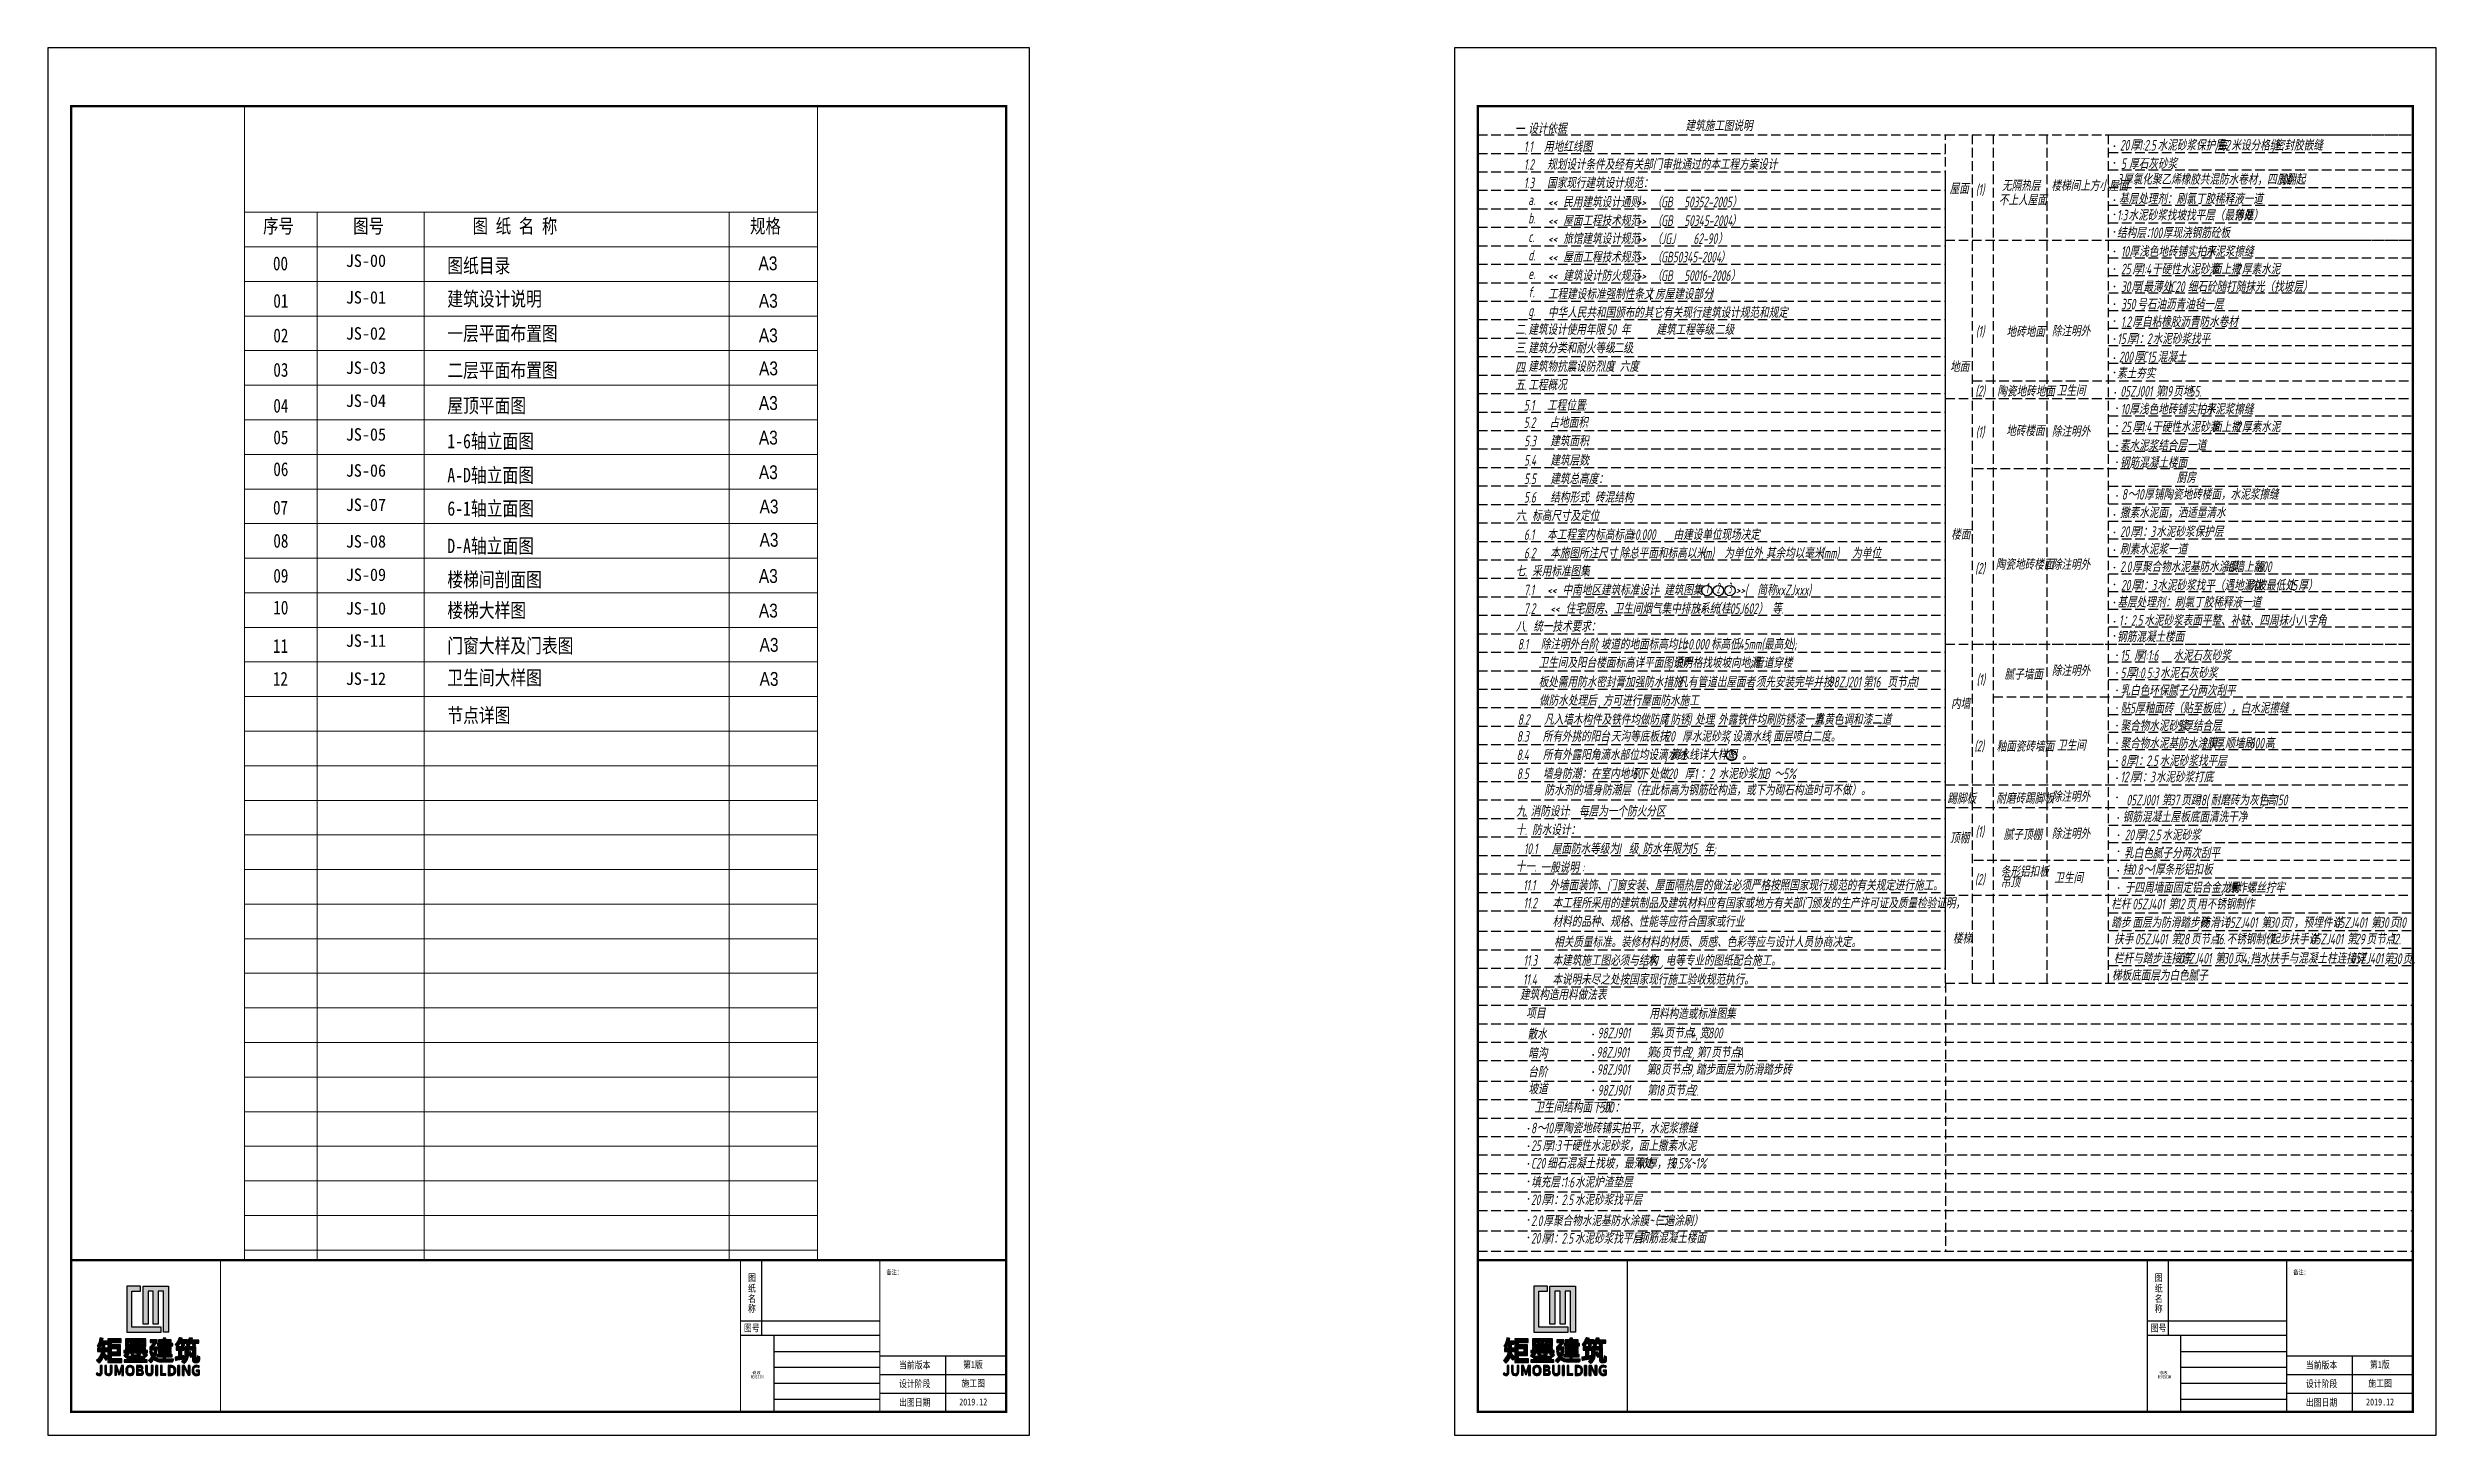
# Model space of a CAD drawing. Header units: millimetres. Extents: x -807114 to 42513, y -468455 to -61603.
# Drawn here: x -618899 to -556163, y -153636 to -117170 of the extents above; entities that cross this region are included whole.
import ezdxf
from ezdxf.enums import TextEntityAlignment as Align

# ---------------------------------------------------------------- set-up
doc = ezdxf.new("R2010")
doc.units = ezdxf.units.MM
doc.header["$LTSCALE"] = 1000
doc.linetypes.add('DASH', pattern=[0.35, 0.25, -0.1])
for name, color, linetype in [('PUB_TEXT', 3, 'Continuous'), ('PUB_TITLE', 4, 'Continuous'), ('标注', 7, 'Continuous'), ('标注1', 7, 'Continuous')]:
    doc.layers.add(name, color=color, linetype=linetype)
doc.styles.add('style2', font='', dxfattribs={"width": 0.8, "height": 250})
doc.styles.add('TEXT', font='gbeitc.shx', dxfattribs={"width": 0.85, "bigfont": 'hztxt.shx'})
doc.styles.add('ZDBOX', font='simsun.ttc', dxfattribs={"width": 0.7})
doc.styles.add('宋体', font='simsun.ttc', dxfattribs={"width": 0.8})
doc.styles.get('style2').set_extended_font_data('SimSun')

msp = doc.modelspace()

# ---------------------------------------------------------------- texts
at = {"layer": 'PUB_TEXT', "color": 0, "style": 'TEXT', "width": 0.75}
for s, p in [('设计依据', (-580016.5, -119435.1)), ('建筑施工图说明', (-575885.9, -119360.1)), ('一', (-580367.4, -119446.1)), ('1.1', (-580126.9, -119906.9)), ('用地红线图', (-579599.9, -119906.9)), ('20', (-564471, -119871.7)), ('厚', (-564196.6, -119871.7)), ('1:2.5', (-563982.8, -119871.7)), ('水泥砂浆保护层', (-563483.8, -119871.7)), ('每', (-561912.2, -119871.7)), ('2', (-561698.4, -119871.7)), ('米设分格缝', (-561548.7, -119871.7)), ('密封胶嵌缝', (-560404.8, -119871.7)), ('1.2', (-580126.9, -120377.2)), ('规划设计条件及经有关部门审批通过的本工程方案设计', (-579519, -120377.2)), ('5', (-564444.5, -120356.5)), ('厚石灰砂浆', (-564230.7, -120356.5)), (',', (-561987.1, -119871.7)), (',', (-560479.6, -119871.7)), ('1.3', (-580126.9, -120862.7)), ('国家现行建筑设计规范：', (-579519, -120862.7)), ('民用建筑设计通则', (-579096.1, -121365.4)), ('（', (-576764.6, -121365.4)), ('）', (-574658.3, -121365.4)), ('屋面', (-568946.7, -121012.5)), ('(1)', (-568255.4, -121039.2)), ('不上人屋面', (-567653.4, -121311.3)), ('无隔热层', (-567572.1, -120934.8)), ('楼梯间上方小屋面', (-566272.8, -120934.8)), ('3', (-564540.4, -120768.4)), ('基层处理剂：刷氯丁胶稀释液一道', (-564497.5, -121281.3)), ('厚氯化聚乙烯橡胶共混防水卷材，四周翻起', (-564390.8, -120768.4)), ('300', (-560328.1, -120768.4)), ('b.', (-580011.6, -121789.5)), ('a.', (-580011.6, -121303.9)), ('<<', (-579498.1, -121365.4)), ('<<', (-579498.1, -121854.9)), ('屋面工程技术规范', (-579095.7, -121854.9)), ('>>', (-577166.6, -121365.4)), ('>>', (-577164.3, -121854.9)), ('（', (-576761.9, -121854.9)), ('GB', (-576523.5, -121365.4)), ('GB', (-576520.5, -121854.9)), ('50352-2005', (-575919.5, -121365.4)), ('50345-2004', (-575916, -121854.9)), ('）', (-574672.4, -121854.9)), ('1:3', (-564550.1, -121710.7)), ('水泥砂浆找坡找平层（最薄处', (-564250.7, -121710.7)), ('15', (-561471, -121710.7)), ('厚）', (-561221.6, -121710.7)), ('c.', (-580011.6, -122275.1)), ('<<', (-579498.1, -122327.1)), ('旅馆建筑设计规范', (-579095.9, -122327.1)), ('>>', (-577165.4, -122327.1)), ('（', (-576763.2, -122327.1)), ('JGJ', (-576521.9, -122327.1)), ('62-90', (-575676.4, -122327.1)), ('）', (-575030, -122327.1)), ('结构层：', (-564550.1, -122172.3)), ('100', (-563694.8, -122172.3)), ('厚现浇钢筋砼板', (-563345.6, -122172.3)), ('d.', (-580011.6, -122760.6)), ('<<', (-579498.1, -122812.7)), ('屋面工程技术规范', (-579095.9, -122812.7)), ('>>', (-577165.4, -122812.7)), ('（', (-576763.2, -122812.7)), ('GB50345-2004', (-576521.9, -122812.7)), ('）', (-574966.8, -122812.7)), ('25', (-564444.5, -123126.3)), ('10', (-564444.5, -122664.7)), ('厚浅色地砖铺实拍平', (-564220, -122664.7)), ('厚', (-564145.2, -123126.3)), ('1:4', (-563931.4, -123126.3)), ('干硬性水泥砂浆', (-563632, -123126.3)), (',', (-562295.6, -122664.7)), ('水泥浆擦缝', (-562220.8, -122664.7)), ('面上撒', (-562060.4, -123126.3)), ('2', (-561418.9, -123126.3)), ('厚素水泥', (-561269.2, -123126.3)), ('e.', (-580011.6, -123246.2)), ('f.', (-580011.6, -123731.8)), ('工程建设标准强制性条文', (-579498.1, -123783.8)), ('<<', (-579498.1, -123298.3)), ('建筑设计防火规范', (-579095.9, -123298.3)), ('>>', (-577165.4, -123298.3)), ('(', (-576843.1, -123783.8)), ('房屋建设部分', (-576682.2, -123783.8)), ('（', (-576763.2, -123298.3)), ('GB', (-576521.9, -123298.3)), ('50016-2006', (-575917.7, -123298.3)), (')', (-575234, -123783.8)), ('）', (-574695.8, -123298.3)), ('30', (-564444.5, -123587.9)), ('厚', (-564170.1, -123587.9)), ('(', (-563956.3, -123587.9)), ('最薄处', (-563856.5, -123587.9)), (')C20', (-563215, -123587.9)), ('细石砼随打随抹光（找坡层）', (-562691.2, -123587.9)), (',', (-562135.2, -123126.3)), ('g.', (-580011.6, -124217.3)), ('中华人民共和国颁布的其它有关现行建筑设计规范和规定', (-579498.1, -124269.4)), ('350', (-564444.5, -124049.5)), ('厚自粘橡胶沥青防水卷材', (-564145.2, -124511.2)), ('号石油沥青油毡一层', (-564020.5, -124049.5)), ('二', (-580359.6, -124716)), ('.', (-580116.8, -124716)), ('建筑设计使用年限', (-580014.7, -124716)), (':', (-578072.4, -124716)), ('50', (-577959.1, -124716)), ('年', (-577577.3, -124716)), ('建筑工程等级', (-576649.2, -124716)), (':', (-575192.5, -124716)), ('二级', (-575111.6, -124716)), ('(1)', (-568255.4, -124762.8)), ('地砖地面', (-567452.4, -124771.8)), ('除注明外', (-566260.7, -124756.1)), ('15', (-564540.4, -124958.8)), ('1.2', (-564444.5, -124511.2)), ('厚', (-564291, -124958.8)), ('1', (-564077.2, -124958.8)), ('：', (-563977.4, -124958.8)), ('2', (-563763.5, -124958.8)), ('水泥砂浆找平', (-563613.9, -124958.8)), ('三', (-580359.6, -125201.6)), ('四', (-580358.2, -125722.2)), ('.', (-580116.8, -125201.6)), ('建筑分类和耐火等级', (-580014.7, -125201.6)), ('建筑物抗震设防烈度', (-580014.7, -125687.1)), (':', (-577854.4, -125201.6)), ('二级', (-577774.3, -125201.6)), ('六度', (-577612.9, -125687.1)), ('.', (-577294.3, -125201.6)), ('地面', (-568935.4, -125694.8)), ('200', (-564497.5, -125436)), ('厚', (-564096.8, -125436)), ('C15', (-563882.1, -125436)), ('混凝土', (-563481.4, -125436)), ('五', (-580359.6, -126172.7)), ('.', (-580116.8, -125687.1)), ('工程概况', (-580014.7, -126172.7)), (':', (-577829.6, -125687.1)), ('(2)', (-568270.3, -126330.7)), ('陶瓷地砖地面', (-567695.2, -126336.7)), ('卫生间', (-566134.3, -126320.7)), ('素土夯实', (-564550.1, -125865.3)), ('05ZJ001', (-564459, -126341.6)), ('第', (-563536, -126341.6)), ('19', (-563322.2, -126341.6)), ('页地', (-563072.7, -126341.6)), ('55.', (-562645.1, -126341.6)), ('5.1', (-580126.9, -126706.7)), ('.', (-580116.8, -126172.7)), ('工程位置', (-579521.2, -126706.7)), (':', (-578553.6, -126706.7)), ('10', (-564450.1, -126809.9)), ('厚浅色地砖铺实拍平', (-564225.5, -126809.9)), ('水泥浆擦缝', (-562226.3, -126809.9)), ('5.2', (-580131.8, -127160.4)), ('建筑面积', (-579437.6, -127647.9)), ('占地面积', (-579456.7, -127160.4)), (':', (-578505, -127160.4)), ('(1)', (-568257.8, -127407.6)), ('地砖楼面', (-567461.9, -127376.6)), ('除注明外', (-566260.7, -127393.2)), ('25', (-564440.8, -127273.2)), ('厚', (-564141.5, -127273.2)), ('1:4', (-563927.7, -127273.2)), ('干硬性水泥砂浆', (-563628.3, -127273.2)), (',', (-562301.1, -126809.9)), (',', (-562131.5, -127273.2)), ('面上撒', (-562056.7, -127273.2)), ('2', (-561415.2, -127273.2)), ('厚素水泥', (-561265.6, -127273.2)), ('5.4', (-580124.9, -128154)), ('5.3', (-580119.1, -127647.9)), ('建筑层数', (-579436, -128154)), (':', (-578476.8, -127647.9)), (':', (-578464.9, -128154)), ('素水泥浆结合层一道', (-564474.8, -127759)), ('钢筋混凝土楼面', (-564471.7, -128211.3)), ('5.5', (-580124.9, -128639.6)), ('建筑总高度：', (-579436, -128639.6)), ('厨房', (-562982.6, -128608)), ('5.6', (-580124.9, -129125.1)), ('结构形式', (-579436, -129125.1)), (':', (-578464.9, -129125.1)), ('砖混结构', (-578261.6, -129125.1)), ('撒素水泥面，洒适量清水', (-564471, -129528.1)), ('8', (-564422.4, -129046.3)), ('～', (-564272.8, -129046.3)), ('10', (-564058.9, -129046.3)), ('厚铺陶瓷地砖楼面，水泥浆擦缝', (-563834.4, -129046.3)), ('六', (-580343.8, -129609.7)), ('6.1', (-580126.9, -130105.7)), ('.', (-580101.1, -129609.7)), ('标高尺寸及定位', (-579914.4, -129609.2)), ('本工程室内标高标高', (-579519, -130105.7)), ('%%p0.000', (-577333.9, -130105.7)), ('由建设单位现场决定', (-576200.9, -130105.7)), ('楼面', (-568906.7, -130102)), ('20', (-564471, -130027.6)), ('厚', (-564196.6, -130027.6)), ('1', (-563982.8, -130027.6)), ('：', (-563883, -130027.6)), ('3', (-563669.2, -130027.6)), ('水泥砂浆保护层', (-563519.5, -130027.6)), ('6.2', (-580126.9, -130591.3)), ('本施图所注尺寸', (-579438.1, -130591.3)), ('除总平面和标高以米', (-577617.2, -130591.3)), ('(m)', (-575432.1, -130591.3)), ('为单位外', (-574865.6, -130591.3)), ('.', (-574015.8, -130105.7)), ('其余均以毫米', (-573773.1, -130591.3)), ('(mm)', (-572316.3, -130591.3)), ('为单位', (-571507, -130591.3)), ('刷素水泥浆一道', (-564471, -130489.3)), ('七', (-580343.8, -131066.4)), ('.', (-580101.1, -131066.4)), ('采用标准图集', (-579914.4, -131065.9)), (':', (-578457.7, -131065.9)), (',', (-577738.6, -130591.3)), (',', (-573894.4, -130591.3)), ('.', (-570778.7, -130591.3)), ('(2)', (-568272.6, -130990.6)), ('陶瓷地砖楼面', (-567733.9, -130888.9)), ('除注明外', (-566260.7, -130892.2)), ('2.0', (-564471, -130950.9)), ('厚聚合物水泥基防水涂膜', (-564146.7, -130950.9)), (',', (-561794.6, -130950.9)), ('沿墙上翻', (-561719.8, -130950.9)), ('600', (-560864.5, -130950.9)), ('7.1', (-580126.9, -131560)), ('<<', (-579519, -131560)), ('中南地区建筑标准设计', (-579114.4, -131560)), ('住宅厨房、卫生间烟气集中排放系统', (-579033.4, -132048)), ('-', (-576686.5, -131560)), ('建筑图集', (-576443.7, -131560)), ('（桂', (-575204.2, -132048)), ('>>(', (-574562.1, -131560)), ('简称', (-573995.6, -131560)), ('）', (-573972.8, -132048)), ('等', (-573607.7, -132048)), ('xxZJxxx)', (-573510, -131560)), ('基层处理剂：刷氯丁胶稀释液一道', (-564540.4, -131883.3)), ('20', (-564444.5, -131435.6)), ('厚', (-564170.1, -131435.6)), ('1', (-563956.3, -131435.6)), ('：', (-563856.5, -131435.6)), ('3', (-563642.7, -131435.6)), ('水泥砂浆找平（遇地漏找', (-563493, -131435.6)), ('1%', (-561141, -131435.6)), ('坡最低处', (-560891.5, -131435.6)), ('15', (-560036.2, -131435.6)), ('厚）', (-559786.7, -131435.6)), ('八', (-580343.8, -132519.5)), ('7.2', (-580126.9, -132048)), ('统一技术要求：', (-579884.1, -132516.8)), ('<<', (-579438.1, -132048)), ('>>', (-575608.8, -132048)), ('05J602', (-574718.6, -132048)), ('.', (-573364.9, -132048)), ('1', (-564497.5, -132360.5)), ('：', (-564397.7, -132360.5)), ('2.5', (-564183.9, -132360.5)), ('水泥砂浆表面平整、补缺、四周抹小八字角', (-563834.6, -132360.5)), ('8.1', (-580291.4, -132986.1)), ('.', (-580101.1, -132519.5)), ('除注明外台阶', (-579685.6, -132986.1)), (',', (-578233.9, -132986.1)), ('坡道的地面标高均比', (-578112.9, -132986.1)), ('%%p0.000', (-575935.3, -132986.1)), ('标高低', (-575216.2, -132986.1)), ('45mm(', (-574490.3, -132986.1)), ('最高处', (-573821.2, -132986.1)), (');', (-573095.3, -132986.1)), ('钢筋混凝土楼面', (-564550.1, -132789.8)), ('15', (-564457.5, -133279)), ('厚', (-564101.2, -133279)), ('1:1:6', (-563887.3, -133279)), ('水泥石灰砂浆', (-563072.1, -133279)), ('卫生间及阳台楼面标高详平面图说明', (-579743, -133471.6)), (',', (-576321.7, -133471.6)), ('须严格找坡坡向地漏', (-576200.8, -133471.6)), (';', (-574203.2, -133471.6)), ('管道穿楼', (-574082.2, -133471.6)), ('(1)', (-568235.6, -133914.8)), ('腻子墙面', (-567504.4, -133778.3)), ('除注明外', (-566260.7, -133680)), ('5', (-564457.5, -133740.7)), ('厚', (-564307.9, -133740.7)), ('1:0.5:3', (-564094, -133740.7)), ('水泥石灰砂浆', (-563420.5, -133740.7)), ('板处需用防水密封膏加强防水措施', (-579741.4, -133979.7)), ('做防水处理后', (-579730.2, -134465.3)), ('方可进行屋面防水施工', (-578054.5, -134465.3)), ('.', (-576152.7, -133979.7)), ('凡有管道出屋面者', (-576072.9, -133979.7)), (',', (-574158.9, -133979.7)), ('须先安装完毕并按', (-574039.3, -133979.7)), ('98ZJ201', (-572125.3, -133979.7)), ('第', (-571220.2, -133979.7)), ('16', (-570981, -133979.7)), ('页节点', (-570582.2, -133979.7)), ('1', (-569864.5, -133979.7)), ('内墙', (-568911.7, -134550.9)), ('乳白色环保腻子分两次刮平', (-564457.5, -134202.3)), ('8.2', (-580288.6, -134964.2)), ('凡入墙木构件及铁件均做防腐', (-579599.7, -134964.2)), (',', (-578174.1, -134465.3)), ('(', (-576443.5, -134964.2)), ('防锈', (-576281.6, -134964.2)), (')', (-575796.1, -134964.2)), ('处理', (-575634.2, -134964.2)), ('外露铁件均刷防锈漆一道', (-575027.2, -134964.2)), ('乳黄色调和漆二道', (-572492.8, -134964.2)), ('贴5厚釉面砖（贴至板底），白水泥擦缝', (-564457.5, -134663.9)), ('聚合物水泥砂浆', (-564457.5, -135125.6)), ('5', (-562960.8, -135125.6)), ('厚结合层', (-562811.1, -135125.6)), ('8.3', (-580312.3, -135407.9)), ('所有外挑的阳台', (-579634.3, -135407.9)), (',', (-577961.5, -135407.9)), ('天沟等底板抹', (-577842, -135407.9)), ('20', (-576408.2, -135407.9)), ('厚水泥砂浆', (-575970.1, -135407.9)), (',', (-575148.6, -134964.2)), (',', (-574775.3, -135407.9)), ('设滴水线', (-574655.8, -135407.9)), (',', (-573699.9, -135407.9)), ('面层喷白二度。', (-573580.4, -135407.9)), (',', (-572584.2, -134964.2)), ('.', (-570778.2, -134964.2)), ('(2)', (-568296.5, -135661.5)), ('釉面瓷砖墙面', (-567714, -135670)), ('卫生间', (-566127.3, -135644.2)), ('聚合物水泥基防水涂膜', (-564457.5, -135587.2)), ('2.0', (-562319.3, -135587.2)), ('厚', (-561995, -135587.2)), ('顺墙刷', (-561706.3, -135587.2)), ('600', (-561064.9, -135587.2)), ('高', (-560665.7, -135587.2)), ('8.4', (-580319.6, -135892.6)), ('8.5', (-580317.2, -136390.3)), ('所有外露阳角滴水部位均设滴水线', (-579630.7, -135892.6)), ('墙身防潮：在室内地坪下', (-579628.4, -136390.3)), ('60', (-577277.7, -136390.3)), ('处做', (-576832.6, -136390.3)), (',', (-576418.9, -135892.6)), ('20', (-576347, -136390.3)), ('滴水线详大样图', (-576297.5, -135892.6)), ('厚', (-575901.9, -136390.3)), ('1', (-575659.1, -136390.3)), ('2', (-575254.5, -136390.3)), ('水泥砂浆加', (-575011.7, -136390.3)), ('。', (-574399.9, -135892.6)), ('3', (-573797.8, -136390.3)), ('5%', (-573312.2, -136390.3)), ('8', (-564457.5, -136048.8)), ('厚', (-564307.9, -136048.8)), ('1', (-564094, -136048.8)), ('：', (-563994.2, -136048.8)), ('2.5', (-563780.4, -136048.8)), ('水泥砂浆找平层', (-563431.2, -136048.8)), (',', (-561781.2, -135587.2)), ('.', (-560451.9, -135587.2)), ('防水剂的墙身防潮层（在此标高为钢筋砼构造，或下为砌石构造时可不做）。', (-579590, -136820)), ('：', (-575497.3, -136390.3)), ('～', (-573555, -136390.3)), ('踢脚板', (-569008.1, -137041.6)), ('耐磨砖踢脚板', (-567720.5, -137037)), ('除注明外', (-566260.7, -136989.8)), ('12', (-564457.5, -136475.3)), ('厚', (-564208.1, -136475.3)), ('1', (-563994.2, -136475.3)), ('：', (-563894.5, -136475.3)), ('3', (-563680.6, -136475.3)), ('水泥砂浆打底', (-563531, -136475.3)), ('九', (-580330.2, -137380.3)), ('.', (-580087.4, -137380.3)), ('消防设计', (-579952.1, -137375.7)), (':', (-578981, -137375.7)), ('每层为一个防火分区', (-578680, -137375.7)), ('.', (-576495, -137375.7)), ('钢筋混凝土屋板底面清洗干净', (-564402.3, -137524.1)), ('05ZJ001', (-564301.1, -137083.2)), ('第', (-563378, -137083.2)), ('37', (-563164.2, -137083.2)), ('页踢', (-562864.9, -137083.2)), ('18(', (-562437.2, -137083.2)), ('耐磨砖为灰色', (-562088, -137083.2)), ('),', (-560805, -137083.2)), ('高', (-560630.4, -137083.2)), ('150', (-560416.6, -137083.2)), ('十', (-580343.8, -137864.4)), ('.', (-580101.1, -137864.4)), ('防水设计：', (-579914.4, -137864)), ('顶棚', (-568936.2, -138076.9)), ('(1)', (-568263.7, -137912.7)), ('腻子顶棚', (-567528.2, -137988.7)), ('除注明外', (-566260.7, -137964)), ('20', (-564346.3, -137999.3)), ('厚', (-564071.9, -137999.3)), ('1:2.5', (-563858.1, -137999.3)), ('水泥砂浆', (-563359.1, -137999.3)), ('十一', (-580343.4, -138826.9)), ('10.1', (-580126.9, -138360.4)), ('一般说明', (-579692.1, -138852)), ('屋面防水等级为', (-579397.6, -138360.4)), ('II', (-577698.1, -138360.4)), ('级', (-577374.4, -138360.4)), (',', (-577131.6, -138360.4)), ('防水年限为', (-577010.2, -138360.4)), ('15', (-575796.3, -138360.4)), ('年', (-575391.6, -138360.4)), (';', (-575148.8, -138360.4)), ('挂', (-564402.3, -138909)), ('乳白色腻子分两次刮平', (-564365.3, -138474.2)), ('0.8', (-564188.4, -138909)), ('1', (-563650.3, -138909)), ('厚条形铝扣板', (-563550.5, -138909)), ('11.1', (-580148.1, -139319.8)), ('.', (-579857.8, -138826.9)), ('外墙面装饰、门窗安装、屋面隔热层的做法必须严格按照国家现行规范的有关规定进行施工。', (-579459.2, -139319.8)), (':', (-578598.6, -138852)), ('(2)', (-568278.6, -139165.9)), ('条形铝扣板', (-567603, -138961.4)), ('吊顶', (-567603, -139240.6)), ('卫生间', (-566197.7, -139126.9)), ('于四周墙面固定铝合金龙骨', (-564346.3, -139384.2)), ('～', (-563864.1, -138909)), ('爆炸螺丝拧牢', (-561650.6, -139384.2)), ('11.2', (-580138.5, -139789.3)), ('本工程所采用的建筑制品及建筑材料应有国家或地方有关部门颁发的生产许可证及质量检验证明，', (-579377.5, -139789.3)), ('栏杆', (-564701.6, -139815.4)), (':', (-564273.9, -139815.4)), ('05ZJ401', (-564148.6, -139815.4)), ('第', (-563200.6, -139815.4)), ('12', (-562986.8, -139815.4)), ('页', (-562737.4, -139815.4)), (',', (-562523.5, -139815.4)), ('用不锈钢制作', (-562448.7, -139815.4)), (',', (-561799.7, -139384.2)), ('.', (-561165.8, -139815.4)), ('材料的品种、规格、性能等应符合国家或行业', (-579377.5, -140274.9)), ('相关质量标准。装修材料的材质、质感、色彩等应与设计人员协商决定。', (-579336.8, -140812.2)), ('楼梯', (-568861.3, -140714.7)), ('踏步', (-564701.1, -140301.1)), ('扶手', (-564626.4, -140736.3)), (':', (-564271.8, -140301.1)), ('面层为防滑踏步砖', (-564145.9, -140301.1)), ('05ZJ401', (-564073.4, -140736.3)), ('第', (-563125.5, -140736.3)), ('28', (-562911.6, -140736.3)), ('页节点', (-562612.3, -140736.3)), (',', (-562428.7, -140301.1)), ('防滑详', (-562353.6, -140301.1)), ('16.', (-561970.8, -140736.3)), ('05ZJ401', (-561709.6, -140301.1)), ('不锈钢制作', (-561671.5, -140736.3)), ('第', (-560758, -140301.1)), ('30', (-560543.3, -140301.1)), ('起步扶手详', (-560527.5, -140736.3)), ('页', (-560267.9, -140301.1)), ('7', (-560053.2, -140301.1)), ('，预埋件详', (-559903, -140301.1)), ('05ZJ401', (-559458.4, -140736.3)), ('05ZJ401', (-558829.7, -140301.1)), ('第', (-558510.4, -140736.3)), ('29', (-558296.6, -140736.3)), ('页节点', (-557997.2, -140736.3)), ('第', (-557878.1, -140301.1)), ('30', (-557663.4, -140301.1)), ('页', (-557387.9, -140301.1)), ('12.', (-557355.8, -140736.3)), ('10', (-557173.3, -140301.1)), ('11.3', (-580138.5, -141297.8)), ('本建筑施工图必须与结构', (-579377.5, -141297.8)), ('水', (-576887.4, -141297.8)), ('电等专业的图纸配合施工。', (-576406.4, -141297.8)), ('栏杆与踏步连接详', (-564632.4, -141240.7)), (':', (-564198.7, -140736.3)), ('05ZJ401', (-562921.8, -141240.7)), ('第', (-561973.8, -141240.7)), ('30', (-561760, -141240.7)), ('页', (-561485.6, -141240.7)), ('4;', (-561271.8, -141240.7)), ('挡水', (-561047.3, -141240.7)), (';', (-560602.3, -140736.3)), ('扶手与混凝土柱连接详', (-560544.8, -141240.7)), ('05ZJ401', (-558406.5, -141240.7)), ('第', (-557538.6, -141250.7)), ('30', (-557324.8, -141250.7)), ('页', (-557050.4, -141250.7)), ('11.4', (-580151.5, -141796.8)), ('本说明未尽之处按国家现行施工验收规范执行。', (-579381.7, -141796.8)), (',', (-577007.4, -141297.8)), (',', (-576526.4, -141297.8)), ('梯板底面层为白色腻子', (-564686.1, -141689.2)), ('.', (-562547.9, -141689.2)), (',', (-560619.6, -141240.7)), ('.', (-556756.5, -141240.7)), ('建筑构造用料做法表', (-580232.1, -142198.4)), ('项目', (-580068.1, -142686)), ('用料构造或标准图集', (-576833, -142697)), ('散水', (-580033.2, -143231.4)), ('98ZJ901', (-578196.3, -143204.9)), ('第', (-576822.6, -143204.9)), ('4', (-576595.4, -143204.9)), ('页节点', (-576436.4, -143204.9)), ('4,', (-575754.8, -143204.9)), ('宽', (-575516.3, -143204.9)), ('800', (-575289.1, -143204.9)), ('暗沟', (-580013.9, -143737.1)), ('98ZJ901', (-578223.8, -143713.6)), ('第', (-576901.1, -143713.6)), ('6', (-576673.9, -143713.6)), ('页节点', (-576514.9, -143713.6)), ('2,', (-575833.3, -143713.6)), ('第', (-575594.8, -143713.6)), ('7', (-575367.6, -143713.6)), ('页节点', (-575208.6, -143713.6)), ('A', (-574527, -143713.6)), ('台阶', (-580013.9, -144230.1)), ('98ZJ901', (-578211.5, -144163.7)), ('第', (-576912.2, -144163.7)), ('8', (-576685, -144163.7)), ('页节点', (-576526, -144163.7)), ('9,', (-575844.5, -144163.7)), ('踏步面层为防滑踏步砖', (-575605.9, -144163.7)), ('.', (-573334.1, -144163.7)), ('坡道', (-580011.2, -144676)), ('卫生间结构面下沉', (-579854.9, -145157.8)), ('98ZJ901', (-578194.4, -144711.2)), ('500', (-578144.3, -145157.8)), ('：', (-577745.2, -145157.8)), ('第', (-576895.1, -144711.2)), ('18', (-576667.9, -144711.2)), ('页节点', (-576402.9, -144711.2)), ('2.', (-575721.3, -144711.2)), ('8', (-579940.4, -145702.9)), ('～', (-579790.7, -145702.9)), ('10', (-579576.9, -145702.9)), ('厚陶瓷地砖铺实拍平，水泥浆擦缝', (-579352.4, -145702.9)), ('25', (-579940.4, -146164.5)), ('厚', (-579641, -146164.5)), ('1:3', (-579427.2, -146164.5)), ('干硬性水泥砂浆，面上撒素水泥', (-579127.8, -146164.5)), ('C20', (-579940.4, -146628.2)), ('细石混凝土找坡，最薄处', (-579516.3, -146628.2)), ('40', (-577164.2, -146628.2)), ('厚，按', (-576889.8, -146628.2)), ('0.5%~1%', (-576248.3, -146628.2)), ('20', (-579940.4, -147587.3)), ('填充层：', (-579940.4, -147125.6)), ('厚', (-579666, -147587.3)), ('1', (-579452.1, -147587.3)), ('：', (-579352.4, -147587.3)), ('2.5', (-579138.5, -147587.3)), ('1:6', (-579085.1, -147125.6)), ('水泥砂浆找平层', (-578789.3, -147587.3)), ('水泥炉渣垫层', (-578785.7, -147125.6)), ('2.0', (-579940.4, -148138.9)), ('厚聚合物水泥基防水涂膜（二', (-579616.1, -148138.9)), ('~', (-576836.4, -148138.9)), ('三遍涂刷）', (-576686.7, -148138.9)), ('20', (-579940.4, -148600.5)), ('厚', (-579666, -148600.5)), ('1', (-579452.1, -148600.5)), ('：', (-579352.4, -148600.5)), ('2.5', (-579138.5, -148600.5)), ('水泥砂浆找平层', (-578789.3, -148600.5)), ('钢筋混凝土楼面', (-577110, -148590))]:
    msp.add_text(s, height=280, dxfattribs=at).set_placement(p)
at = {"layer": 'PUB_TEXT', "color": 0, "style": 'TEXT'}
for s, width, p, p2 in [('1', 0.715503, (-575362.6, -131509.1), (-575279.1, -131509.1)), ('2', 0.550387, (-575059.1, -131509.1), (-574975.6, -131509.1)), ('3', 0.545708, (-574755.2, -131509.3), (-574672.5, -131509.3)), ('s', 0.885349, (-574728.2, -135832.7), (-574619.7, -135832.7))]:
    msp.add_text(s, height=280, dxfattribs=dict(at, width=width)).set_placement(p, p2, align=Align.FIT)
at = {"layer": '标注', "color": 8, "style": 'style2', "width": 0.8}
for s, p in [('00', (-612984.1, -123020.6)), ('01', (-612974.9, -124003.8)), ('02', (-612974.9, -124912.9)), ('03', (-612974.9, -125816.7)), ('04', (-612974.9, -126759.8)), ('05', (-612974.9, -127591.7)), ('06', (-612974.9, -128428.1)), ('07', (-612983.1, -129437.8)), ('08', (-612974.9, -130309.1)), ('09', (-612974.9, -131228.3)), ('10', (-612974.9, -132064.7)), ('11', (-612983.1, -133074.4)), ('12', (-612985.8, -133935.8))]:
    msp.add_text(s, height=363.66, dxfattribs=at).set_placement(p)
at = {"layer": '标注', "color": 8, "lineweight": 0, "style": 'style2'}
for s, height, width, p in [('JS-00', 327.29, 0.95, (-611071.3, -122930.2)), ('图纸目录', 379.34, 0.8, (-608404.4, -123085.3)), ('JS-01', 327.29, 0.95, (-611071.3, -123894.4)), ('建筑设计说明', 379.34, 0.8, (-608404.4, -123959.6)), ('JS-02', 327.29, 0.95, (-611071.3, -124841.8)), ('一层平面布置图', 379.34, 0.8, (-608404.4, -124868.5)), ('JS-03', 327.29, 0.95, (-611071.3, -125743.1)), ('二层平面布置图', 379.34, 0.8, (-608404.4, -125835.4)), ('JS-04', 327.29, 0.95, (-611071.3, -126609.7)), ('屋顶平面图', 379.34, 0.8, (-608404.4, -126765.2)), ('JS-05', 327.29, 0.95, (-611071.3, -127496.4)), ('1-6轴立面图', 379.34, 0.8, (-608404.4, -127697.9)), ('JS-06', 327.29, 0.95, (-611071.3, -128443.8)), ('A-D轴立面图', 379.34, 0.8, (-608404.4, -128593)), ('JS-07', 327.29, 0.95, (-611071.3, -129344.8)), ('6-1轴立面图', 379.34, 0.8, (-608404.4, -129468.3)), ('JS-08', 327.29, 0.95, (-611071.3, -130307.4)), ('D-A轴立面图', 379.34, 0.8, (-608404.4, -130452.5)), ('JS-09', 327.29, 0.95, (-611071.3, -131184.2)), ('楼梯间剖面图', 379.34, 0.8, (-608404.4, -131336.4)), ('JS-10', 327.29, 0.95, (-611071.3, -132068.1)), ('楼梯大样图', 379.34, 0.8, (-608404.4, -132146.2)), ('JS-11', 327.29, 0.95, (-611071.3, -132914.4)), ('门窗大样及门表图', 379.34, 0.8, (-608404.4, -133076)), ('JS-12', 327.29, 0.95, (-611071.3, -133914.5)), ('卫生间大样图', 379.34, 0.8, (-608404.4, -133915.8)), ('节点详图', 379.34, 0.8, (-608404.4, -134903.7))]:
    msp.add_text(s, height=height, dxfattribs=dict(at, width=width)).set_placement(p)
at = {"layer": '标注', "color": 8, "lineweight": 0, "attachment_point": 1, "style": 'style2'}
for s, insert, char_height, width in [('{\\fSimSun|b0|i0|c134|p32;序号}', (-613244.1, -121670.9), 370.932, 5171.248), ('{\\fSimSun|b0|i0|c134|p32;图号}', (-610877.6, -121670.9), 370.932, 5171.248), ('{\\fSimSun|b0|i0|c134|p54;图 纸 名 称}', (-607739.7, -121670.9), 370.932, 5171.248), ('{\\fSimSun|b0|i0|c134|p32;规格}', (-600452.7, -121670.9), 370.932, 2740.613), ('{\\fArial|b0|i0|c0|p32;A3}', (-600230.2, -122655.4), 363.659, 1019.661), ('{\\fArial|b0|i0|c0|p32;A3}', (-600221, -123638.6), 363.659, 1019.661), ('{\\fArial|b0|i0|c0|p32;A3}', (-600221, -124547.8), 363.659, 1019.661), ('{\\fArial|b0|i0|c0|p32;A3}', (-600216.6, -125415.7), 363.659, 1019.661), ('{\\fArial|b0|i0|c0|p32;A3}', (-600221, -126326.3), 363.659, 1019.661), ('{\\fArial|b0|i0|c0|p32;A3}', (-600221, -127235.4), 363.659, 1019.661), ('{\\fArial|b0|i0|c0|p32;A3}', (-600221, -128144.6), 363.659, 1019.661), ('{\\fArial|b0|i0|c0|p32;A3}', (-600202.5, -129045), 363.659, 1019.661), ('{\\fArial|b0|i0|c0|p32;A3}', (-600202.5, -129921.2), 363.659, 1019.661), ('{\\fArial|b0|i0|c0|p32;A3}', (-600221, -130872), 363.659, 1019.661), ('{\\fArial|b0|i0|c0|p32;A3}', (-600221, -131781.1), 363.659, 1019.661), ('{\\fArial|b0|i0|c0|p32;A3}', (-600202.5, -132681.6), 363.659, 1019.661), ('{\\fArial|b0|i0|c0|p32;A3}', (-600202.5, -133576.5), 363.659, 1019.661)]:
    msp.add_mtext(s, dxfattribs=dict(at, insert=insert, char_height=char_height, width=width))

# ---------------------------------------------------------------- blocks, each defined once
blk = doc.blocks.new('rdfhdghkyouy')
h = blk.add_hatch(color=1)
h.dxf.hatch_style = 1
h.paths.add_polyline_path([(2159971.7, 406811.8), (2159998.1, 406811.8), (2159998.1, 406826.8), (2159956.5, 406826.8), (2159956.5, 406688.1), (2160060.7, 406688.1), (2160060.7, 406703), (2159971.7, 406703)])
h = blk.add_hatch(color=1)
h.dxf.hatch_style = 1
h.paths.add_polyline_path([(2160036.5, 406712), (2160051.7, 406712), (2160051.7, 406811.7), (2160067.7, 406811.7), (2160067.7, 406687.9), (2160083, 406687.9), (2160083, 406826.8), (2160005.4, 406826.8), (2160005.4, 406711.8), (2160020.5, 406711.8), (2160020.5, 406811.7), (2160036.5, 406811.7)])
h = blk.add_hatch(color=256)
h.dxf.hatch_style = 1
h.paths.add_polyline_path([(2159889.6, 406639), (2159889.6, 406651.5), (2159896.6, 406651.5), (2159896.6, 406660.4), (2159882.5, 406660.4, 0.075426), (2159884.5, 406668.2, 0.02828), (2159875.5, 406670.1, -0.101092), (2159866.7, 406645.4, 0.098123), (2159875.1, 406641.4, 0.05359), (2159879.3, 406651.5, -0.000618), (2159880.6, 406651.5), (2159880.6, 406639), (2159868.1, 406639), (2159868.1, 406629.1), (2159880.5, 406629.1, -0.17747), (2159864.8, 406601.7), (2159872.5, 406594.2, 0.125187), (2159885, 406612.1, -0.632942), (2159886.1, 406612.2, 0.035284), (2159893.2, 406602.9, 0.043167), (2159899.3, 406608.9), (2159899.3, 406611.4, -0.026646), (2159888.8, 406624.5, 0.19173), (2159889.4, 406629.1), (2159897.5, 406629.1), (2159897.5, 406639)])
h = blk.add_hatch(color=256)
h.dxf.hatch_style = 1
h.paths.add_polyline_path([(2159899.3, 406596.2), (2159941.3, 406596.2), (2159941.3, 406607), (2159910.1, 406607), (2159910.1, 406616.7), (2159937.6, 406616.7), (2159937.6, 406648.9), (2159910.1, 406648.9), (2159910.1, 406656.7), (2159939.4, 406656.7), (2159939.4, 406667.5), (2159899.3, 406667.5)])
h.paths.add_polyline_path([(2159910, 406638.1), (2159926.9, 406638.1), (2159926.9, 406627.4), (2159910, 406627.4)], flags=16)
h = blk.add_hatch(color=256)
h.dxf.hatch_style = 1
h.paths.add_polyline_path([(2159987.6, 406631.9), (2159987.6, 406635.4), (2160013.4, 406635.4), (2160013.4, 406640.7), (2159987.6, 406640.7), (2159987.6, 406644.3), (2160013.5, 406644.3), (2160013.5, 406667.4), (2159952.9, 406667.4), (2159952.9, 406644.3), (2159978.8, 406644.3), (2159978.8, 406640.8), (2159952.8, 406640.8), (2159952.8, 406635.4), (2159978.7, 406635.4), (2159978.7, 406631.9), (2159947.6, 406631.9), (2159947.5, 406625.6), (2159955.5, 406625.6), (2159947.1, 406617.4), (2159953.6, 406610.7), (2159956.3, 406613.2), (2159956.3, 406607.8), (2159978.7, 406607.8), (2159978.7, 406604.2), (2159948.3, 406604.2), (2159948.3, 406597.1), (2160017.8, 406597.1), (2160017.8, 406604.3), (2159987.6, 406604.3), (2159987.6, 406607.7), (2160010.7, 406607.7), (2160010.7, 406614), (2159987.7, 406614), (2159987.7, 406618.5), (2159977.9, 406618.5), (2159975.7, 406625.6), (2159991.1, 406625.6), (2159987.1, 406623.1), (2159991.6, 406615.7), (2159998.4, 406619.9), (2159994.8, 406625.6), (2160007.1, 406625.6), (2160003.9, 406622.4), (2160013, 406611.8), (2160019.1, 406618.4), (2160011.7, 406625.6), (2160018.8, 406625.6), (2160018.8, 406631.9)])
h.paths.add_polyline_path([(2159974.1, 406625.6), (2159968.3, 406624.2), (2159970.9, 406615.5), (2159977.6, 406617.6), (2159978.6, 406617.6), (2159978.6, 406614.1), (2159957.3, 406614.1), (2159957.3, 406614.9), (2159963.3, 406622.4), (2159959, 406625.6)], flags=16)
h.paths.add_polyline_path([(2159987.6, 406650.6), (2159987.6, 406660.3), (2159995.6, 406660.3), (2159995.6, 406659.4), (2159990, 406654), (2159992.9, 406651.4), (2159992.9, 406650.6)], flags=16)
h.paths.add_polyline_path([(2159978.6, 406650.5), (2159973.4, 406650.5), (2159973.4, 406651.7), (2159976.6, 406654.5), (2159970.6, 406659.5), (2159970.6, 406660.4), (2159978.6, 406660.4)], flags=16)
h.paths.add_polyline_path([(2159998.3, 406650.6), (2159998.3, 406651.5), (2160002.7, 406656), (2159999.2, 406659.5), (2159999.2, 406660.4), (2160004.5, 406660.4), (2160004.5, 406650.6)], flags=16)
h.paths.add_polyline_path([(2159968.9, 406650.6), (2159961.8, 406650.6), (2159961.8, 406660.3), (2159966.9, 406660.3), (2159966.9, 406659.4), (2159963.9, 406657), (2159968.9, 406652.3)], flags=16)
h = blk.add_hatch(color=256)
h.dxf.hatch_style = 1
h.paths.add_polyline_path([(2160048.2, 406632), (2160048.2, 406642.5), (2160036.5, 406642.5), (2160036.5, 406643.4), (2160048.2, 406656), (2160048.2, 406664.8), (2160026.7, 406664.8), (2160026.7, 406656.8), (2160038.4, 406656.8), (2160038.4, 406655.9), (2160025.9, 406642.5), (2160025.9, 406634.5), (2160040.2, 406634.5), (2160040.2, 406632.3, -0.094714), (2160036.7, 406622.6, -0.697354), (2160035.8, 406622.6, 0.000076), (2160031.4, 406631.9), (2160025.4, 406628.7, 0.101136), (2160031.5, 406614, -0.613145), (2160031.3, 406612.1, -0.034324), (2160022.2, 406602.3, 0.063835), (2160029.3, 406595.2, 0.053493), (2160037.4, 406604.9, -0.6157), (2160038.6, 406605.1, 0.207786), (2160060.8, 406597.4), (2160094.1, 406597.4, 0.26103), (2160097.2, 406605.5), (2160057.5, 406605.5, -0.163358), (2160042.8, 406611.7, -0.39359), (2160042.4, 406614.5, 0.079801)])
h = blk.add_hatch(color=256)
h.dxf.hatch_style = 1
h.paths.add_polyline_path([(2160073.1, 406631.8), (2160073.1, 406635.3), (2160091, 406635.3), (2160091, 406646.1), (2160095.6, 406646.1), (2160095.6, 406653.2), (2160090.9, 406653.2), (2160090.9, 406664.7), (2160074.2, 406664.7), (2160074.2, 406669.2), (2160066, 406669.2), (2160066, 406664.7), (2160051.8, 406664.7), (2160051.8, 406657.6), (2160066.1, 406657.6), (2160066.1, 406653.2), (2160049.1, 406653.2), (2160049.1, 406646), (2160066, 406646), (2160066, 406642.5), (2160051.7, 406642.5), (2160051.7, 406635.6), (2160066, 406635.6), (2160066, 406631.8), (2160051.8, 406631.8), (2160051.8, 406623.8), (2160065.9, 406623.8), (2160065.9, 406620.4), (2160047.3, 406620.4), (2160047.3, 406613.1), (2160065.9, 406613.1), (2160065.9, 406607.8), (2160073.3, 406607.8), (2160073.3, 406613.1), (2160093.7, 406613.1), (2160093.7, 406620.3), (2160073.1, 406620.3), (2160073.1, 406623.9), (2160091, 406623.9), (2160091, 406631.8)])
h.paths.add_polyline_path([(2160073.2, 406642.5), (2160073.2, 406646.1), (2160082.8, 406646.1), (2160082.8, 406642.5)], flags=16)
h.paths.add_polyline_path([(2160073.1, 406653.3), (2160073.1, 406657.6), (2160082.8, 406657.6), (2160082.8, 406653.3)], flags=16)
h = blk.add_hatch(color=256)
h.dxf.hatch_style = 1
h.paths.add_polyline_path([(2160122.1, 406633.7), (2160129.2, 406633.7), (2160129.2, 406643.4), (2160106.1, 406643.4), (2160106.1, 406633.6), (2160113.2, 406633.6), (2160113.2, 406613.7, -0.0265), (2160102.5, 406611.9, 0.097106), (2160103.4, 406602.3, -0.005713), (2160129.2, 406607.1, 0.05), (2160129.3, 406616.5, 0.024926), (2160123, 406615, -0.515318), (2160122.1, 406615.5)])
h.paths.add_polyline_path([(2160164, 406643.4), (2160132.9, 406643.4), (2160132.9, 406614.9, -0.1854), (2160122.3, 406599.4, 0.144295), (2160129.6, 406593.4, 0.244594), (2160142.6, 406615.8), (2160142.6, 406622), (2160143.5, 406622), (2160150.1, 406611.1), (2160154.2, 406615.8), (2160155.2, 406615.8), (2160155.2, 406602.9, 0.365184), (2160160.4, 406596.2), (2160170.6, 406596.2, 0.348371), (2160177.2, 406604.6), (2160177.2, 406613.1, 0.011482), (2160169.4, 406615.8), (2160169.4, 406612.2), (2160168.3, 406612.2), (2160168.3, 406606, -0.574481), (2160164, 406606.5)])
h.paths.add_polyline_path([(2160142.7, 406634.5), (2160155.1, 406634.5), (2160155.1, 406620.2), (2160154.2, 406620.2), (2160147.7, 406629.4), (2160144.4, 406626.5), (2160142.7, 406626.5)], flags=16)
h.paths.add_polyline_path([(2160174.7, 406663.9), (2160153.4, 406663.9, 0.07162), (2160154.8, 406669.2, 0.023398), (2160145.3, 406670, -0.080777), (2160140.6, 406658.7), (2160139.9, 406658.7), (2160139.9, 406664.1), (2160122.5, 406664.1, 0.117099), (2160124.9, 406668.9, -0.03015), (2160114.9, 406670.9, -0.103994), (2160102.7, 406650.1, 0.130817), (2160110.2, 406644, 0.122166), (2160116.8, 406653.9), (2160120.3, 406653.9, 0.044245), (2160123.2, 406645.1, 0.137588), (2160131.5, 406647.7, -0.103032), (2160129.3, 406654), (2160138.3, 406654), (2160138.3, 406653.4, -0.005915), (2160135.5, 406649.3, 0.08158), (2160144.3, 406645.8, 0.192586), (2160148, 406654.1), (2160153.2, 406654.1, 0.071285), (2160157.1, 406645.4, 0.167739), (2160165.3, 406647.5, -0.147898), (2160162.2, 406654.1), (2160174.7, 406654.1)])
h = blk.add_hatch(color=256)
h.dxf.hatch_style = 1
h.paths.add_polyline_path([(2159876.2, 406565, -0.864465), (2159867.9, 406564.8), (2159864.1, 406561.2, 0.640771), (2159881.6, 406562.6), (2159881.6, 406586.4), (2159876.2, 406586.4)])
h = blk.add_hatch(color=256)
h.dxf.hatch_style = 1
h.paths.add_polyline_path([(2159911.8, 406566.5), (2159911.8, 406586.4), (2159906.5, 406586.4), (2159906.5, 406566.9, -1.009966), (2159894.9, 406566.8), (2159894.9, 406586.5), (2159889.5, 406586.5), (2159889.5, 406567.8, 0.977216)])
h = blk.add_hatch(color=256)
h.dxf.hatch_style = 1
h.paths.add_polyline_path([(2159932.4, 406566.9), (2159926.2, 406586.4), (2159919.7, 406586.4), (2159919.7, 406557.1), (2159925.2, 406557.1), (2159925.2, 406576.5), (2159926, 406576.5), (2159931.3, 406559.8), (2159935.1, 406559.8), (2159941, 406578.5), (2159941.2, 406578.5), (2159941.2, 406557), (2159946.6, 406557), (2159946.6, 406586.5), (2159940.2, 406586.5), (2159934.2, 406566.9)])
h = blk.add_hatch(color=256)
h.dxf.hatch_style = 1
h.paths.add_polyline_path([(2159964.3, 406556.1), (2159969, 406556.1, 0.298348), (2159978.7, 406566.2), (2159978.7, 406577.1, 0.364292), (2159968, 406587.2), (2159964.4, 406587.2, 0.350695), (2159953.7, 406577.3), (2159953.7, 406565.9, 0.26696)])
h.paths.add_polyline_path([(2159959.1, 406567.7), (2159959.1, 406576.1, -0.250076), (2159964.4, 406582.3), (2159968, 406582.3, -0.285743), (2159973.3, 406576.1), (2159973.3, 406567.7, -0.285743), (2159968, 406561.5), (2159964.4, 406561.5, -0.250076)], flags=16)
h = blk.add_hatch(color=256)
h.dxf.hatch_style = 1
h.paths.add_polyline_path([(2160002.1, 406572.3), (2160002.1, 406573.8, 0.826888), (2159997.4, 406586.6), (2159985.9, 406586.6), (2159985.9, 406557.1), (2159997.4, 406557.1, 0.912972)])
h.paths.add_polyline_path([(2159999.8, 406561.5), (2159991.2, 406561.5), (2159991.2, 406570.4), (2160000, 406570.4, -0.432832)], flags=16)
h.paths.add_polyline_path([(2159999.1, 406574.9), (2159991.2, 406574.9), (2159991.2, 406582), (2159999, 406582, -0.583472)], flags=16)
h = blk.add_hatch(color=256)
h.dxf.hatch_style = 1
h.paths.add_polyline_path([(2160028.9, 406556.7, 0.366868), (2160035.7, 406566.7), (2160035.7, 406586.4), (2160030.3, 406586.4), (2160030.3, 406566.7, -0.36078), (2160028, 406562, -0.268116), (2160021.6, 406562.1, -0.217237), (2160018.8, 406566.7), (2160018.8, 406586.5), (2160013.4, 406586.5), (2160013.4, 406567.9, 0.336908), (2160020.8, 406556.6, 0.089531)])
h = blk.add_hatch(color=256)
h.dxf.hatch_style = 1
h.paths.add_polyline_path([(2160049.1, 406586.5), (2160043.7, 406586.5), (2160043.7, 406557), (2160049.1, 406557)])
h = blk.add_hatch(color=256)
h.dxf.hatch_style = 1
h.paths.add_polyline_path([(2160063.3, 406561.5), (2160063.3, 406586.5), (2160058, 406586.5), (2160058, 406557.1), (2160074.9, 406557.1), (2160074.9, 406561.5)])
h = blk.add_hatch(color=256)
h.dxf.hatch_style = 1
h.paths.add_polyline_path([(2160091.8, 406557, 0.327653), (2160104.3, 406566.3, 0.052451), (2160104.3, 406576.9, 0.343572), (2160091.8, 406586.4), (2160081.9, 406586.4), (2160081.9, 406557)])
h.paths.add_polyline_path([(2160087.4, 406561.5), (2160087.4, 406582), (2160093.5, 406582, -0.193939), (2160098.8, 406575.1, -0.007348), (2160098.9, 406567.5, -0.192736), (2160093.5, 406561.5)], flags=16)
h = blk.add_hatch(color=256)
h.dxf.hatch_style = 1
h.paths.add_polyline_path([(2160110.6, 406556.9), (2160115.9, 406556.9), (2160115.9, 406586.5), (2160110.6, 406586.5)])
h = blk.add_hatch(color=256)
h.dxf.hatch_style = 1
h.paths.add_polyline_path([(2160141.7, 406565.9), (2160141, 406565.9), (2160131.1, 406586.5), (2160124.8, 406586.5), (2160124.8, 406557), (2160130.2, 406557), (2160130.2, 406578.4), (2160130.9, 406578.4), (2160141.8, 406557.2), (2160147.1, 406557.2), (2160147.1, 406586.4), (2160141.7, 406586.4)])
h = blk.add_hatch(color=256)
h.dxf.hatch_style = 1
h.paths.add_polyline_path([(2160176.5, 406559.8), (2160176.5, 406573.1), (2160166.7, 406573.1), (2160166.7, 406568.6), (2160172, 406568.6), (2160172, 406561.5, -0.413609), (2160159.6, 406567.7), (2160159.6, 406576.4, -0.631574), (2160173.5, 406579.9), (2160176.5, 406583.6, 0.61009), (2160154.1, 406576), (2160154.1, 406566.7, 0.585231)])
for p, q in [((2159864.8, 406601.7), (2159872.5, 406594.2)), ((2159955.5, 406625.6), (2159947.1, 406617.4)), ((2159957.3, 406614.9), (2159963.3, 406622.4)), ((2160113.2, 406633.6), (2160113.2, 406613.7)), ((2160122.1, 406633.7), (2160122.1, 406615.5)), ((2160132.9, 406614.9), (2160132.9, 406643.4)), ((2160164, 406643.4), (2160164, 406606.5)), ((2159999.1, 406574.9), (2159991.2, 406574.9)), ((2160000, 406570.4), (2159991.2, 406570.4)), ((2160124.8, 406557), (2160124.8, 406586.5)), ((2160147.1, 406586.4), (2160147.1, 406557.2))]:
    blk.add_line(p, q)
for points in [[(2160060.7, 406687.7), (2160060.7, 406703), (2159971.7, 406703), (2159971.7, 406811.8), (2159998.1, 406811.8), (2159998.1, 406826.8), (2159956.5, 406826.8), (2159956.5, 406688.1), (2160060.4, 406688.1)], [(2160083.1, 406687.9), (2160067.7, 406687.9), (2160067.7, 406811.7), (2160051.7, 406811.7), (2160051.7, 406712), (2160036.5, 406712), (2160036.5, 406811.7), (2160020.5, 406811.7), (2160020.5, 406711.8), (2160005.4, 406711.8), (2160005.4, 406826.8), (2160083, 406826.8), (2160083, 406687.9)]]:
    blk.add_lwpolyline(points)
for points in [[(2159888.8, 406624.5, 0.19173), (2159889.4, 406629.1), (2159897.5, 406629.1), (2159897.5, 406639), (2159889.6, 406639), (2159889.6, 406651.5), (2159896.6, 406651.5), (2159896.6, 406660.4), (2159882.5, 406660.4, 0.075426), (2159884.5, 406668.2, 0.02828), (2159875.5, 406670.1, -0.101092), (2159866.7, 406645.4, 0.098123), (2159875.1, 406641.4, 0.05359), (2159879.3, 406651.5, -0.000618), (2159880.6, 406651.5), (2159880.6, 406639), (2159868.1, 406639), (2159868.1, 406629.1), (2159880.5, 406629.1, -0.17747), (2159864.8, 406601.7), (2159872.5, 406594.2, 0.125187), (2159885, 406612.1, -0.632942), (2159886.1, 406612.2, 0.035284), (2159893.2, 406602.9, 0.043167), (2159899.3, 406608.9), (2159899.3, 406611.4, -0.026646)], [(2160048.2, 406632), (2160048.2, 406642.5), (2160036.5, 406642.5), (2160036.5, 406643.4), (2160048.2, 406656), (2160048.2, 406664.8), (2160026.7, 406664.8), (2160026.7, 406656.8), (2160038.4, 406656.8), (2160038.4, 406655.9), (2160025.9, 406642.5), (2160025.9, 406634.5), (2160040.2, 406634.5), (2160040.2, 406632.3, -0.094714), (2160036.7, 406622.6, -0.697358), (2160035.8, 406622.6, 0.000076), (2160031.4, 406631.9), (2160025.4, 406628.7, 0.101136), (2160031.5, 406614, -0.613145), (2160031.3, 406612.1, -0.034324), (2160022.2, 406602.3, 0.063835), (2160029.3, 406595.2, 0.053493), (2160037.4, 406604.9, -0.6157), (2160038.6, 406605.1, 0.207786), (2160060.8, 406597.4), (2160094.1, 406597.4, 0.26103), (2160097.2, 406605.5), (2160057.5, 406605.5, -0.163358), (2160042.8, 406611.7, -0.335218), (2160042.2, 406614.2, 0.081667)], [(2160174.7, 406663.9), (2160153.4, 406663.9, 0.07162), (2160154.8, 406669.2, 0.023398), (2160145.3, 406670, -0.080777), (2160140.6, 406658.7), (2160139.9, 406658.7), (2160139.9, 406664.1), (2160122.5, 406664.1, 0.117099), (2160124.9, 406668.9, -0.03015), (2160114.9, 406670.9, -0.103994), (2160102.7, 406650.1, 0.130817), (2160110.2, 406644, 0.122166), (2160116.8, 406653.9), (2160120.3, 406653.9, 0.044245), (2160123.2, 406645.1, 0.137588), (2160131.5, 406647.7, -0.103032), (2160129.3, 406654), (2160138.3, 406654), (2160138.3, 406653.4, -0.005915), (2160135.5, 406649.3, 0.08158), (2160144.3, 406645.8, 0.192586), (2160148, 406654.1), (2160153.2, 406654.1, 0.071285), (2160157.1, 406645.4, 0.167739), (2160165.3, 406647.5, -0.147898), (2160162.2, 406654.1), (2160174.7, 406654.1)], [(2160129.2, 406643.4), (2160106.1, 406643.4), (2160106.1, 406633.6), (2160113.2, 406633.6), (2160113.2, 406613.7, -0.0265), (2160102.5, 406611.9, 0.097106), (2160103.4, 406602.3, -0.005713), (2160129.2, 406607.1, 0.05), (2160129.3, 406616.5, 0.024926), (2160123, 406615, -0.515318), (2160122.1, 406615.5), (2160122.1, 406633.7), (2160129.2, 406633.7)], [(2160142.6, 406622), (2160143.5, 406622), (2160150.1, 406611.1), (2160154.2, 406615.8), (2160155.2, 406615.8), (2160155.2, 406602.9, 0.365184), (2160160.4, 406596.2), (2160170.6, 406596.2, 0.348371), (2160177.2, 406604.6), (2160177.2, 406613.1, 0.011482), (2160169.4, 406615.8), (2160169.4, 406612.2), (2160168.3, 406612.2), (2160168.3, 406606, -0.574481), (2160164, 406606.5), (2160164, 406643.4), (2160132.9, 406643.4), (2160132.9, 406614.9, -0.1854), (2160122.3, 406599.4, 0.144295), (2160129.6, 406593.4, 0.244594), (2160142.6, 406615.8)], [(2159881.6, 406586.4), (2159876.2, 406586.4), (2159876.2, 406565, -0.864465), (2159867.9, 406564.8), (2159864.1, 406561.2, 0.640771), (2159881.6, 406562.6)], [(2159894.9, 406566.8), (2159894.9, 406586.5), (2159889.5, 406586.5), (2159889.5, 406567.8, 0.977216), (2159911.8, 406566.5), (2159911.8, 406586.4), (2159906.5, 406586.4), (2159906.5, 406566.7, -0.98776)], [(2159978.7, 406566.2), (2159978.7, 406577.1, 0.364292), (2159968, 406587.2), (2159964.4, 406587.2, 0.350695), (2159953.7, 406577.3), (2159953.7, 406565.9, 0.26696), (2159964.3, 406556.1), (2159969, 406556.1, 0.298348)], [(2159959.1, 406567.7), (2159959.1, 406576.1, -0.250076), (2159964.4, 406582.3), (2159968, 406582.3, -0.285743), (2159973.3, 406576.1), (2159973.3, 406567.7, -0.285743), (2159968, 406561.5), (2159964.4, 406561.5, -0.250076)], [(2160002.1, 406572.3), (2160002.1, 406573.8, 0.826888), (2159997.4, 406586.6), (2159985.9, 406586.6), (2159985.9, 406557.1), (2159997.4, 406557.1, 0.912972)], [(2159999.1, 406574.9), (2159991.2, 406574.9), (2159991.2, 406582), (2159999, 406582, -0.583472)], [(2159999.8, 406561.5), (2159991.2, 406561.5), (2159991.2, 406570.4), (2160000, 406570.4, -0.432832)], [(2160035.7, 406566.7), (2160035.7, 406586.4), (2160030.3, 406586.4), (2160030.3, 406566.7, -0.36078), (2160028, 406562, -0.268116), (2160021.6, 406562.1, -0.217237), (2160018.8, 406566.7), (2160018.8, 406586.5), (2160013.4, 406586.5), (2160013.4, 406567.9, 0.336908), (2160020.8, 406556.6, 0.089531), (2160028.9, 406556.7, 0.366868)], [(2160104.3, 406566.3, 0.052451), (2160104.3, 406576.9, 0.343572), (2160091.8, 406586.4), (2160081.9, 406586.4), (2160081.9, 406557), (2160091.8, 406557, 0.327653)], [(2160087.4, 406582), (2160093.5, 406582, -0.193939), (2160098.8, 406575.1, -0.007348), (2160098.9, 406567.5, -0.192736), (2160093.5, 406561.5), (2160087.4, 406561.5)], [(2160159.6, 406567.7), (2160159.6, 406576.4, -0.631574), (2160173.5, 406579.9), (2160176.5, 406583.6, 0.61009), (2160154.1, 406576), (2160154.1, 406566.7, 0.585231), (2160176.5, 406559.8), (2160176.5, 406573.1), (2160166.7, 406573.1), (2160166.7, 406568.6), (2160172, 406568.6), (2160172, 406561.5, -0.413609)]]:
    blk.add_lwpolyline(points, format="xyb", close=True)
for points in [[(2159939.4, 406656.7), (2159939.4, 406667.5), (2159899.3, 406667.5), (2159899.3, 406596.2), (2159941.3, 406596.2), (2159941.3, 406607), (2159910.1, 406607), (2159910.1, 406616.7), (2159937.6, 406616.7), (2159937.6, 406648.9), (2159910.1, 406648.9), (2159910.1, 406656.7)], [(2159937.6, 406648.9), (2159910.1, 406648.9), (2159910.1, 406656.7), (2159939.4, 406656.7), (2159939.4, 406667.5), (2159899.3, 406667.5), (2159899.3, 406596.2), (2159941.3, 406596.2), (2159941.3, 406607), (2159910.1, 406607), (2159910.1, 406616.7), (2159937.6, 406616.7)], [(2160010.7, 406614), (2159987.7, 406614), (2159987.7, 406618.5), (2159977.9, 406618.5), (2159975.7, 406625.6), (2159991.1, 406625.6), (2159987.1, 406623.1), (2159991.6, 406615.7), (2159998.4, 406619.9), (2159994.8, 406625.6), (2160007.1, 406625.6), (2160003.9, 406622.4), (2160013, 406611.8), (2160019.1, 406618.4), (2160011.7, 406625.6), (2160018.8, 406625.6), (2160018.8, 406631.9), (2159987.6, 406631.9), (2159987.6, 406635.4), (2160013.4, 406635.4), (2160013.4, 406640.7), (2159987.6, 406640.7), (2159987.6, 406644.3), (2160013.5, 406644.3), (2160013.5, 406667.4), (2159952.9, 406667.4), (2159952.9, 406644.3), (2159978.8, 406644.3), (2159978.8, 406640.8), (2159952.8, 406640.8), (2159952.8, 406635.4), (2159978.7, 406635.4), (2159978.7, 406631.9), (2159947.6, 406631.9), (2159947.5, 406625.6), (2159955.5, 406625.6), (2159947.1, 406617.4), (2159953.6, 406610.7), (2159956.3, 406613.2), (2159956.3, 406607.8), (2159978.7, 406607.8), (2159978.7, 406604.2), (2159948.3, 406604.2), (2159948.3, 406597.1), (2160017.8, 406597.1), (2160017.8, 406604.3), (2159987.6, 406604.3), (2159987.6, 406607.7), (2160010.7, 406607.7)], [(2160091, 406646.1), (2160095.6, 406646.1), (2160095.6, 406653.2), (2160090.9, 406653.2), (2160090.9, 406664.7), (2160074.2, 406664.7), (2160074.2, 406669.2), (2160066, 406669.2), (2160066, 406664.7), (2160051.8, 406664.7), (2160051.8, 406657.6), (2160066.1, 406657.6), (2160066.1, 406653.2), (2160049.1, 406653.2), (2160049.1, 406646), (2160066, 406646), (2160066, 406642.5), (2160051.7, 406642.5), (2160051.7, 406635.6), (2160066, 406635.6), (2160066, 406631.8), (2160051.8, 406631.8), (2160051.8, 406623.8), (2160065.9, 406623.8), (2160065.9, 406620.4), (2160047.3, 406620.4), (2160047.3, 406613.1), (2160065.9, 406613.1), (2160065.9, 406607.8), (2160073.3, 406607.8), (2160073.3, 406613.1), (2160093.7, 406613.1), (2160093.7, 406620.3), (2160073.1, 406620.3), (2160073.1, 406623.9), (2160091, 406623.9), (2160091, 406631.8), (2160073.1, 406631.8), (2160073.1, 406635.3), (2160091, 406635.3)], [(2159910, 406638.1), (2159926.9, 406638.1), (2159926.9, 406627.4), (2159910, 406627.4)], [(2159910, 406627.4), (2159910, 406638.1), (2159926.9, 406638.1), (2159926.9, 406627.4)], [(2159978.6, 406614.1), (2159957.3, 406614.1), (2159957.3, 406614.9), (2159963.3, 406622.4), (2159959, 406625.6), (2159974.1, 406625.6), (2159968.3, 406624.2), (2159970.9, 406615.5), (2159977.6, 406617.6), (2159978.6, 406617.6)], [(2159968.9, 406650.6), (2159961.8, 406650.6), (2159961.8, 406660.3), (2159966.9, 406660.3), (2159966.9, 406659.4), (2159963.9, 406657), (2159968.9, 406652.3)], [(2159978.6, 406650.5), (2159973.4, 406650.5), (2159973.4, 406651.7), (2159976.6, 406654.5), (2159970.6, 406659.5), (2159970.6, 406660.4), (2159978.6, 406660.4)], [(2159987.6, 406650.6), (2159987.6, 406660.3), (2159995.6, 406660.3), (2159995.6, 406659.4), (2159990, 406654), (2159992.9, 406651.4), (2159992.9, 406650.6)], [(2159998.3, 406650.6), (2159998.3, 406651.5), (2160002.7, 406656), (2159999.2, 406659.5), (2159999.2, 406660.4), (2160004.5, 406660.4), (2160004.5, 406650.6)], [(2160073.1, 406657.6), (2160082.8, 406657.6), (2160082.8, 406653.3), (2160073.1, 406653.3)], [(2160073.1, 406653.3), (2160073.1, 406657.6), (2160082.8, 406657.6), (2160082.8, 406653.3)], [(2160073.2, 406646.1), (2160082.8, 406646.1), (2160082.8, 406642.5), (2160073.2, 406642.5)], [(2160073.2, 406642.5), (2160073.2, 406646.1), (2160082.8, 406646.1), (2160082.8, 406642.5)], [(2160142.7, 406626.5), (2160142.7, 406634.5), (2160155.1, 406634.5), (2160155.1, 406620.2), (2160154.2, 406620.2), (2160147.7, 406629.4), (2160144.4, 406626.5)], [(2159925.2, 406576.5), (2159926, 406576.5), (2159931.3, 406559.8), (2159935.1, 406559.8), (2159941, 406578.5), (2159941.2, 406578.5), (2159941.2, 406557), (2159946.6, 406557), (2159946.6, 406586.5), (2159940.2, 406586.5), (2159934.2, 406566.9), (2159932.4, 406566.9), (2159926.2, 406586.4), (2159919.7, 406586.4), (2159919.7, 406557.1), (2159925.2, 406557.1)], [(2160043.7, 406586.5), (2160049.1, 406586.5), (2160049.1, 406557), (2160043.7, 406557)], [(2160049.1, 406586.5), (2160043.7, 406586.5), (2160043.7, 406557), (2160049.1, 406557)], [(2160063.3, 406586.5), (2160058, 406586.5), (2160058, 406557.1), (2160074.9, 406557.1), (2160074.9, 406561.5), (2160063.3, 406561.5)], [(2160110.6, 406586.5), (2160115.9, 406586.5), (2160115.9, 406556.9), (2160110.6, 406556.9)], [(2160115.9, 406586.5), (2160110.6, 406586.5), (2160110.6, 406556.9), (2160115.9, 406556.9)], [(2160130.2, 406578.4), (2160130.9, 406578.4), (2160141.8, 406557.2), (2160147.1, 406557.2), (2160147.1, 406586.4), (2160141.7, 406586.4), (2160141.7, 406565.9), (2160141, 406565.9), (2160131.1, 406586.5), (2160124.8, 406586.5), (2160124.8, 406557), (2160130.2, 406557)]]:
    blk.add_lwpolyline(points, close=True)
for centre, radius, start, end in [((2159835.1, 406636.8), 46, 310.12493, 350.37904), ((2159843.4, 406627.8), 44.4, 310.85215, 339.42294), ((2160058.6, 406626.8), 29.5, 227.33005, 274.28295)]:
    blk.add_arc(centre, radius, start, end)
blk = doc.blocks.new('G$CB05D023B')
for p, q in [((18755, 2624), (18755, 4604)), ((18203, 3008), (21854, 3008))]:
    blk.add_line(p, q)
at = {"const_width": 30.7}
for points in [[(4537, 4604), (4537, 614)], [(18194, 4604), (18194, 614)], [(21854, 4604), (21854, 614)], [(18203, 2624), (21854, 2624)]]:
    blk.add_lwpolyline(points, dxfattribs=at)
at = {"layer": 'PUB_TITLE'}
for p, q in [((21854, 2087), (25170, 2087)), ((23588, 614), (23588, 2087)), ((21854, 1596), (25170, 1596)), ((21854, 1596), (25170, 1596)), ((21854, 1105), (25170, 1105))]:
    blk.add_line(p, q, dxfattribs=at)
blk.add_lwpolyline([(0, 36466), (0, 0), (25784, 0), (25784, 36466)], close=True, dxfattribs=at)
at = {"layer": 'PUB_TITLE', "const_width": 61.4}
blk.add_lwpolyline([(614, 34931), (614, 614), (25170, 614), (25170, 34931)], close=True, dxfattribs=at)
blk.add_lwpolyline([(614, 4604), (25170, 4604)], dxfattribs=at)
at = {"layer": 'PUB_TITLE'}
blk.add_open_spline([(19071, 2624), (19071, 2624), (19071, 1470), (19071, 614)], degree=3, dxfattribs=at)
for points in [[(19071, 2205), (19071, 2205), (20385, 2205), (21181, 2205), (21181, 2205), (21630, 2205), (21854, 2205)], [(19071, 1786), (19071, 1786), (20385, 1786), (21181, 1786), (21181, 1786), (21630, 1786), (21854, 1786)], [(19071, 1367), (19071, 1367), (20385, 1367), (21181, 1367), (21181, 1367), (21630, 1367), (21854, 1367)], [(19071, 948), (19071, 948), (20385, 948), (21181, 948), (21181, 948), (21630, 948), (21854, 948)]]:
    blk.add_open_spline(points, degree=3, knots=[0, 0, 0, 0, 0.614019, 0.614019, 0.614019, 673.65089, 673.65089, 673.65089, 673.65089], dxfattribs=at)
at = {"xscale": 8.682400419043766, "yscale": 8.682400419043766, "zscale": 8.682400419043766}
blk.add_blockref('rdfhdghkyouy', (-18751530, -3528316), dxfattribs=at)
at = {"style": 'ZDBOX', "width": 0.8}
for s, height, p in [('纸', 184, (18496, 3866)), ('图', 184, (18496, 4144)), ('备注：', 122.8, (22234, 4288)), ('称', 184, (18496, 3334)), ('名', 184, (18496, 3598)), ('图号', 184.2, (18492, 2822))]:
    blk.add_text(s, height=height, dxfattribs=at).set_placement(p, align=Align.MIDDLE)
for s, p in [('当前版本', (22360, 1753)), ('第1版', (24043, 1766)), ('设计阶段', (22360, 1262)), ('施工图', (24000, 1275)), ('出图日期', (22360, 771)), ('2019.12', (23941, 784))]:
    blk.add_text(s, height=184.2, dxfattribs=at).set_placement(p)
at = {"layer": 'PUB_TEXT', "color": 8, "style": '宋体', "width": 0.7}
blk.add_text('REVISION', height=78, dxfattribs=at).set_placement((18466, 1474), align=Align.BOTTOM_LEFT)
at = {"layer": 'PUB_TEXT', "color": 8, "style": '宋体'}
blk.add_text('修改', height=78, dxfattribs=at).set_placement((18508, 1602))

# ---------------------------------------------------------------- linework, layer by layer
at = {"color": 2, "lineweight": 0}
for p, q in [((-613730, -149031.9), (-613730, -118704.9)), ((-613728, -142239.1), (-613728, -118704.9)), ((-598684.1, -118704.9), (-598684.1, -149031.9))]:
    msp.add_line(p, q, dxfattribs=at)
at = {"layer": 'PUB_TEXT', "color": 0}
for points, const_width in [([(-564624.5, -119754.5, 1), (-564602.1, -119754.5, 1)], 21.9), ([(-564624.5, -120197.6, 1), (-564602.1, -120197.6, 1)], 21.9), ([(-564624.5, -120671.2, 1), (-564602.1, -120671.2, 1)], 21.9), ([(-564624.5, -121175, 1), (-564602.1, -121175, 1)], 21.9), ([(-564624.5, -121549.5, 1), (-564602.1, -121549.5, 1)], 21.9), ([(-564624.5, -122011.1, 1), (-564602.1, -122011.1, 1)], 21.9), ([(-564624.5, -122524.3, 1), (-564602.1, -122524.3, 1)], 21.9), ([(-564624.5, -122985.9, 1), (-564602.1, -122985.9, 1)], 21.9), ([(-564624.5, -123447.5, 1), (-564602.1, -123447.5, 1)], 21.9), ([(-564624.5, -123909.2, 1), (-564602.1, -123909.2, 1)], 21.9), ([(-564624.5, -124352.3, 1), (-564602.1, -124352.3, 1)], 21.9), ([(-564624.5, -124825.9, 1), (-564602.1, -124825.9, 1)], 21.9), ([(-564624.5, -125329.7, 1), (-564602.1, -125329.7, 1)], 21.9), ([(-564624.5, -125704.2, 1), (-564602.1, -125704.2, 1)], 21.9), ([(-564603.9, -126238.9, 1), (-564581.6, -126238.9, 1)], 21.9), ([(-564558.8, -126644.6, 1), (-564536.5, -126644.6, 1)], 21.9), ([(-564558.8, -127104.8, 1), (-564536.5, -127104.8, 1)], 21.9), ([(-564558.8, -127626, 1), (-564536.5, -127626, 1)], 21.9), ([(-564558.8, -128065.7, 1), (-564536.5, -128065.7, 1)], 21.9), ([(-564558.8, -128948.2, 1), (-564536.5, -128948.2, 1)], 21.9), ([(-564624.5, -129448.7, 1), (-564602.1, -129448.7, 1)], 21.9), ([(-564624.5, -129910.4, 1), (-564602.1, -129910.4, 1)], 21.9), ([(-564624.5, -130372, 1), (-564602.1, -130372, 1)], 21.9), ([(-564624.5, -130833.6, 1), (-564602.1, -130833.6, 1)], 21.9), ([(-564624.5, -131276.8, 1), (-564602.1, -131276.8, 1)], 21.9), ([(-564624.5, -131750.3, 1), (-564602.1, -131750.3, 1)], 21.9), ([(-564624.5, -132254.2, 1), (-564602.1, -132254.2, 1)], 21.9), ([(-564624.5, -132628.6, 1), (-564602.1, -132628.6, 1)], 21.9), ([(-564558.8, -133137.7, 1), (-564536.5, -133137.7, 1)], 21.9), ([(-564558.8, -133599.4, 1), (-564536.5, -133599.4, 1)], 21.9), ([(-564558.8, -134061, 1), (-564536.5, -134061, 1)], 21.9), ([(-564558.8, -134522.6, 1), (-564536.5, -134522.6, 1)], 21.9), ([(-564558.8, -134984.2, 1), (-564536.5, -134984.2, 1)], 21.9), ([(-564558.8, -135445.9, 1), (-564536.5, -135445.9, 1)], 21.9), ([(-564558.8, -135907.5, 1), (-564536.5, -135907.5, 1)], 21.9), ([(-564558.8, -136369.1, 1), (-564536.5, -136369.1, 1)], 21.9), ([(-564557.7, -136872.3, 1), (-564535.3, -136872.3, 1)], 21.9), ([(-564527.2, -137414.3, 1), (-564504.9, -137414.3, 1)], 21.9), ([(-564516.8, -137868.6, 1), (-564494.5, -137868.6, 1)], 21.9), ([(-564516.8, -138289.5, 1), (-564494.5, -138289.5, 1)], 21.9), ([(-564527.2, -138799.2, 1), (-564504.9, -138799.2, 1)], 21.9), ([(-564516.8, -139253.4, 1), (-564494.5, -139253.4, 1)], 21.9), ([(-578319.8, -143101.2, 1), (-578296, -143101.2, 1)], 23.3), ([(-578319.8, -143642, 1), (-578296, -143642, 1)], 23.3), ([(-578319.8, -144089.7, 1), (-578296, -144089.7, 1)], 23.3), ([(-578318.4, -144571.4, 1), (-578294.6, -144571.4, 1)], 23.3), ([(-580014.8, -145579.6, 1), (-579992.4, -145579.6, 1)], 21.9), ([(-580014.8, -146041.2, 1), (-579992.4, -146041.2, 1)], 21.9), ([(-580014.8, -146502.8, 1), (-579992.4, -146502.8, 1)], 21.9), ([(-580014.8, -146964.5, 1), (-579992.4, -146964.5, 1)], 21.9), ([(-580014.8, -147426.1, 1), (-579992.4, -147426.1, 1)], 21.9), ([(-580014.8, -147977.7, 1), (-579992.4, -147977.7, 1)], 21.9), ([(-580014.8, -148439.4, 1), (-579992.4, -148439.4, 1)], 21.9), ([(-577184.4, -148428.8, 1), (-577162.1, -148428.8, 1)], 21.9)]:
    msp.add_lwpolyline(points, format="xyb", close=True, dxfattribs=dict(at, const_width=const_width))
for centre in [(-575320.8, -131438.6), (-575017.3, -131438.6), (-574713.8, -131438.6), (-574674, -135771.2)]:
    msp.add_circle(centre, 136.6, dxfattribs=at)
at = {"layer": '标注1', "color": 251, "linetype": 'DASH'}
for p, q in [((-581333, -119460), (-569054.8, -119460)), ((-569054.8, -141292.1), (-569054.8, -119460)), ((-569054.8, -119460), (-556776.7, -119460)), ((-568342.2, -141753.7), (-568342.2, -119460)), ((-567795.6, -141753.7), (-567795.6, -119460)), ((-566381.6, -141753.7), (-566381.6, -119460)), ((-564767.6, -119460), (-556776.7, -119460)), ((-564767.6, -141753.7), (-564767.6, -119460)), ((-581333, -119945.6), (-569054.8, -119945.6)), ((-581333, -120431.1), (-569054.8, -120431.1)), ((-564767.6, -119921.6), (-556776.7, -119921.6)), ((-564767.6, -120383.3), (-556776.7, -120383.3)), ((-581333, -120916.7), (-569054.8, -120916.7)), ((-569054.8, -141753.7), (-569054.8, -120543.3)), ((-564767.6, -120844.9), (-556776.7, -120844.9)), ((-581333, -121402.3), (-569054.8, -121402.3)), ((-564767.6, -121306.5), (-556776.7, -121306.5)), ((-581333, -121887.9), (-569054.8, -121887.9)), ((-569054.8, -122229.8), (-556776.7, -122229.8)), ((-564767.6, -121768.2), (-556776.7, -121768.2)), ((-564767.6, -122229.8), (-556776.7, -122229.8)), ((-564767.6, -122229.8), (-556776.7, -122229.8)), ((-581333, -122373.4), (-569054.8, -122373.4)), ((-581333, -122859), (-569054.8, -122859)), ((-564767.6, -122691.4), (-556776.7, -122691.4)), ((-581333, -123344.6), (-569054.8, -123344.6)), ((-564767.6, -123153), (-556776.7, -123153)), ((-581333, -123830.2), (-569054.8, -123830.2)), ((-564767.6, -123614.7), (-556776.7, -123614.7)), ((-564767.6, -124076.3), (-556776.7, -124076.3)), ((-581333, -124315.7), (-569054.8, -124315.7)), ((-581333, -124801.3), (-569054.8, -124801.3)), ((-564767.6, -124537.9), (-556776.7, -124537.9)), ((-581333, -125286.9), (-569054.8, -125286.9)), ((-564767.6, -124999.6), (-556776.7, -124999.6)), ((-564767.6, -125461.2), (-556776.7, -125461.2)), ((-581333, -125772.5), (-569054.8, -125772.5)), ((-568342.2, -125922.8), (-556776.7, -125922.8)), ((-581333, -126258), (-569054.8, -126258)), ((-569054.8, -126384.5), (-556776.7, -126384.5)), ((-568342.2, -126384.5), (-556776.7, -126384.5)), ((-581333, -126743.6), (-569054.8, -126743.6)), ((-581333, -127229.2), (-569054.8, -127229.2)), ((-564767.6, -126846.1), (-556776.7, -126846.1)), ((-564767.6, -127307.7), (-556776.7, -127307.7)), ((-581333, -127714.7), (-569054.8, -127714.7)), ((-564767.6, -127769.4), (-556776.7, -127769.4)), ((-581333, -128200.3), (-569054.8, -128200.3)), ((-581333, -128200.3), (-569054.8, -128200.3)), ((-568306.5, -128231), (-556776.7, -128231)), ((-581333, -128685.9), (-569054.8, -128685.9)), ((-581333, -129171.5), (-569054.8, -129171.5)), ((-564767.6, -128692.6), (-557472.2, -128692.6)), ((-564767.6, -128692.6), (-556776.7, -128692.6)), ((-564767.6, -129154.3), (-556776.7, -129154.3)), ((-581333, -129657), (-569054.8, -129657)), ((-564767.6, -129615.9), (-556776.7, -129615.9)), ((-581333, -130142.6), (-569054.8, -130142.6)), ((-564767.6, -130077.5), (-556776.7, -130077.5)), ((-581333, -130628.2), (-569054.8, -130628.2)), ((-581333, -131113.8), (-569054.8, -131113.8)), ((-564767.6, -130539.1), (-556776.7, -130539.1)), ((-564767.6, -131000.8), (-556776.7, -131000.8)), ((-581333, -131599.3), (-569054.8, -131599.3)), ((-564767.6, -131462.4), (-556776.7, -131462.4)), ((-581333, -132084.9), (-569054.8, -132084.9)), ((-564767.6, -131924), (-556776.7, -131924)), ((-581333, -132570.5), (-569054.8, -132570.5)), ((-569054.8, -132847.3), (-556776.7, -132847.3)), ((-569054.8, -132847.3), (-556776.7, -132847.3)), ((-568306.5, -132847.3), (-556776.7, -132847.3)), ((-568306.5, -132847.3), (-556776.7, -132847.3)), ((-568306.5, -132847.3), (-556776.7, -132847.3)), ((-568306.5, -132847.3), (-556776.7, -132847.3)), ((-564767.6, -132385.7), (-556776.7, -132385.7)), ((-581333, -133056.1), (-569054.8, -133056.1)), ((-581333, -133541.6), (-569054.8, -133541.6)), ((-564767.6, -133308.9), (-556776.7, -133308.9)), ((-581333, -134027.2), (-569054.8, -134027.2)), ((-567795.6, -134232.2), (-556776.7, -134232.2)), ((-564767.6, -133770.6), (-556776.7, -133770.6)), ((-581333, -134512.8), (-569054.8, -134512.8)), ((-564767.6, -134693.8), (-556776.7, -134693.8)), ((-581333, -134998.3), (-569054.8, -134998.3)), ((-581333, -135483.9), (-569054.8, -135483.9)), ((-564767.6, -135155.5), (-556776.7, -135155.5)), ((-581333, -135969.5), (-569054.8, -135969.5)), ((-564767.6, -135617.1), (-556776.7, -135617.1)), ((-564767.6, -136078.7), (-556776.7, -136078.7)), ((-581333, -136455.1), (-569054.8, -136455.1)), ((-569054.8, -136540.4), (-556776.7, -136540.4)), ((-581333, -136940.6), (-569054.8, -136940.6)), ((-569054.8, -137137.4), (-556776.7, -137137.4)), ((-581333, -137426.2), (-569054.8, -137426.2)), ((-581333, -137911.8), (-569054.8, -137911.8)), ((-564767.6, -137599), (-556776.7, -137599)), ((-581333, -138397.4), (-569054.8, -138397.4)), ((-581333, -138397.4), (-569054.8, -138397.4)), ((-568306.5, -138522.3), (-556776.7, -138522.3)), ((-564767.6, -138060.6), (-556776.7, -138060.6)), ((-581333, -138882.9), (-569054.8, -138882.9)), ((-564767.6, -138983.9), (-556776.7, -138983.9)), ((-581333, -139368.5), (-569054.8, -139368.5)), ((-581333, -139854.1), (-569054.8, -139854.1)), ((-569054.8, -139445.5), (-556776.7, -139445.5)), ((-581333, -140391.5), (-569054.8, -140391.5)), ((-564767.6, -139907.2), (-556776.7, -139907.2)), ((-564767.6, -140368.8), (-556776.7, -140368.8)), ((-581333, -140877), (-569054.8, -140877)), ((-564767.6, -140830.4), (-556776.7, -140830.4)), ((-581333, -141362.6), (-569054.8, -141362.6)), ((-569054.8, -141753.7), (-556776.7, -141753.7)), ((-569054.8, -141753.7), (-569054.8, -148801.6)), ((-564767.6, -141292.1), (-556776.7, -141292.1)), ((-581333, -141848.2), (-569054.8, -141848.2)), ((-581333, -142333.7), (-556776.7, -142333.7)), ((-581333, -142333.7), (-556776.7, -142333.7)), ((-581333, -142819.3), (-556776.7, -142819.3)), ((-581333, -143304.9), (-556776.7, -143304.9)), ((-581333, -143790.5), (-556776.7, -143790.5)), ((-581333, -144327.8), (-556776.7, -144327.8)), ((-581333, -144813.4), (-556776.7, -144813.4)), ((-581333, -145299), (-556776.7, -145299)), ((-581333, -145784.6), (-556776.7, -145784.6)), ((-581333, -146270.1), (-556776.7, -146270.1)), ((-581333, -146270.1), (-556776.7, -146270.1)), ((-581333, -146755.7), (-556776.7, -146755.7)), ((-581333, -147241.3), (-556776.7, -147241.3)), ((-581333, -147726.9), (-556776.7, -147726.9)), ((-581333, -148264.2), (-556776.7, -148264.2)), ((-581333, -148801.6), (-556776.7, -148801.6))]:
    msp.add_line(p, q, dxfattribs=at)
at = {"layer": '标注1', "color": 4, "lineweight": 0}
for p, q in [((-613730, -121494), (-598684.1, -121494)), ((-611821.8, -122403.1), (-611821.8, -121494)), ((-609014.6, -122403.1), (-609014.6, -121494)), ((-601004.1, -122403.1), (-601004.1, -121494)), ((-613730, -122403.1), (-598684.1, -122403.1)), ((-611821.8, -125130.6), (-611821.8, -122403.1)), ((-609014.6, -126039.7), (-609014.6, -122403.1)), ((-601004.1, -125130.6), (-601004.1, -122403.1)), ((-613730, -123312.3), (-598684.1, -123312.3)), ((-613730, -124221.4), (-598684.1, -124221.4)), ((-613730, -125130.6), (-598684.1, -125130.6)), ((-611821.8, -149031.9), (-611821.8, -125114.9)), ((-601004.1, -149031.9), (-601004.1, -125130.6)), ((-613730, -126039.7), (-598684.1, -126039.7)), ((-609014.6, -149031.9), (-609014.6, -126039.7)), ((-613730, -126948.9), (-598684.1, -126948.9)), ((-613730, -127858), (-598684.1, -127858)), ((-613730, -128767.2), (-598684.1, -128767.2)), ((-613730, -128767.2), (-598684.1, -128767.2)), ((-613733.6, -129676.3), (-598687.7, -129676.3)), ((-613733.6, -129676.3), (-598687.7, -129676.3)), ((-613730, -130585.4), (-598684.1, -130585.4)), ((-613730, -130585.4), (-598684.1, -130585.4)), ((-613730, -131494.6), (-598684.1, -131494.6)), ((-613730, -131494.6), (-598684.1, -131494.6)), ((-613730, -132403.7), (-598684.1, -132403.7)), ((-613730, -132403.8), (-598684.1, -132403.8)), ((-613730, -133312.9), (-598684.1, -133312.9)), ((-613730, -133312.9), (-598684.1, -133312.9)), ((-613730, -134222.1), (-598684.1, -134222.1)), ((-613730, -135131.2), (-598684.1, -135131.2)), ((-613730, -135131.2), (-598684.1, -135131.2)), ((-613730, -136040.3), (-598684.1, -136040.3)), ((-613730, -136949.5), (-598684.1, -136949.5)), ((-613730, -137858.6), (-598684.1, -137858.6)), ((-613730, -138767.8), (-598684.1, -138767.8)), ((-613730, -139676.9), (-598684.1, -139676.9)), ((-598684.1, -140586.1), (-613730, -140586.1)), ((-613730, -141495.2), (-598684.1, -141495.2)), ((-613730, -142404.4), (-598684.1, -142404.4)), ((-613730, -142404.4), (-598684.1, -142404.4)), ((-613730, -143313.5), (-598684.1, -143313.5)), ((-613730, -144222.7), (-598684.1, -144222.7)), ((-613730, -145131.8), (-598684.1, -145131.8)), ((-613730, -146041), (-598684.1, -146041)), ((-613730, -146950.1), (-598684.1, -146950.1)), ((-613730, -147859.3), (-598684.1, -147859.3)), ((-613730, -148768.4), (-598684.1, -148768.4))]:
    msp.add_line(p, q, dxfattribs=at)

# ---------------------------------------------------------------- block references
at = {"color": 1}
for p in [(-618899.2, -153636.2), (-581946.9, -153636.2)]:
    msp.add_blockref('G$CB05D023B', p, dxfattribs=at)

msp.set_redraw_order([(e.dxf.handle, doc.entitydb.next_handle()) for e in msp.query("TEXT MTEXT ATTDEF DIMENSION ARC_DIMENSION")])  # texts and dimensions are drawn at this point

doc.saveas('drawing.dxf')
